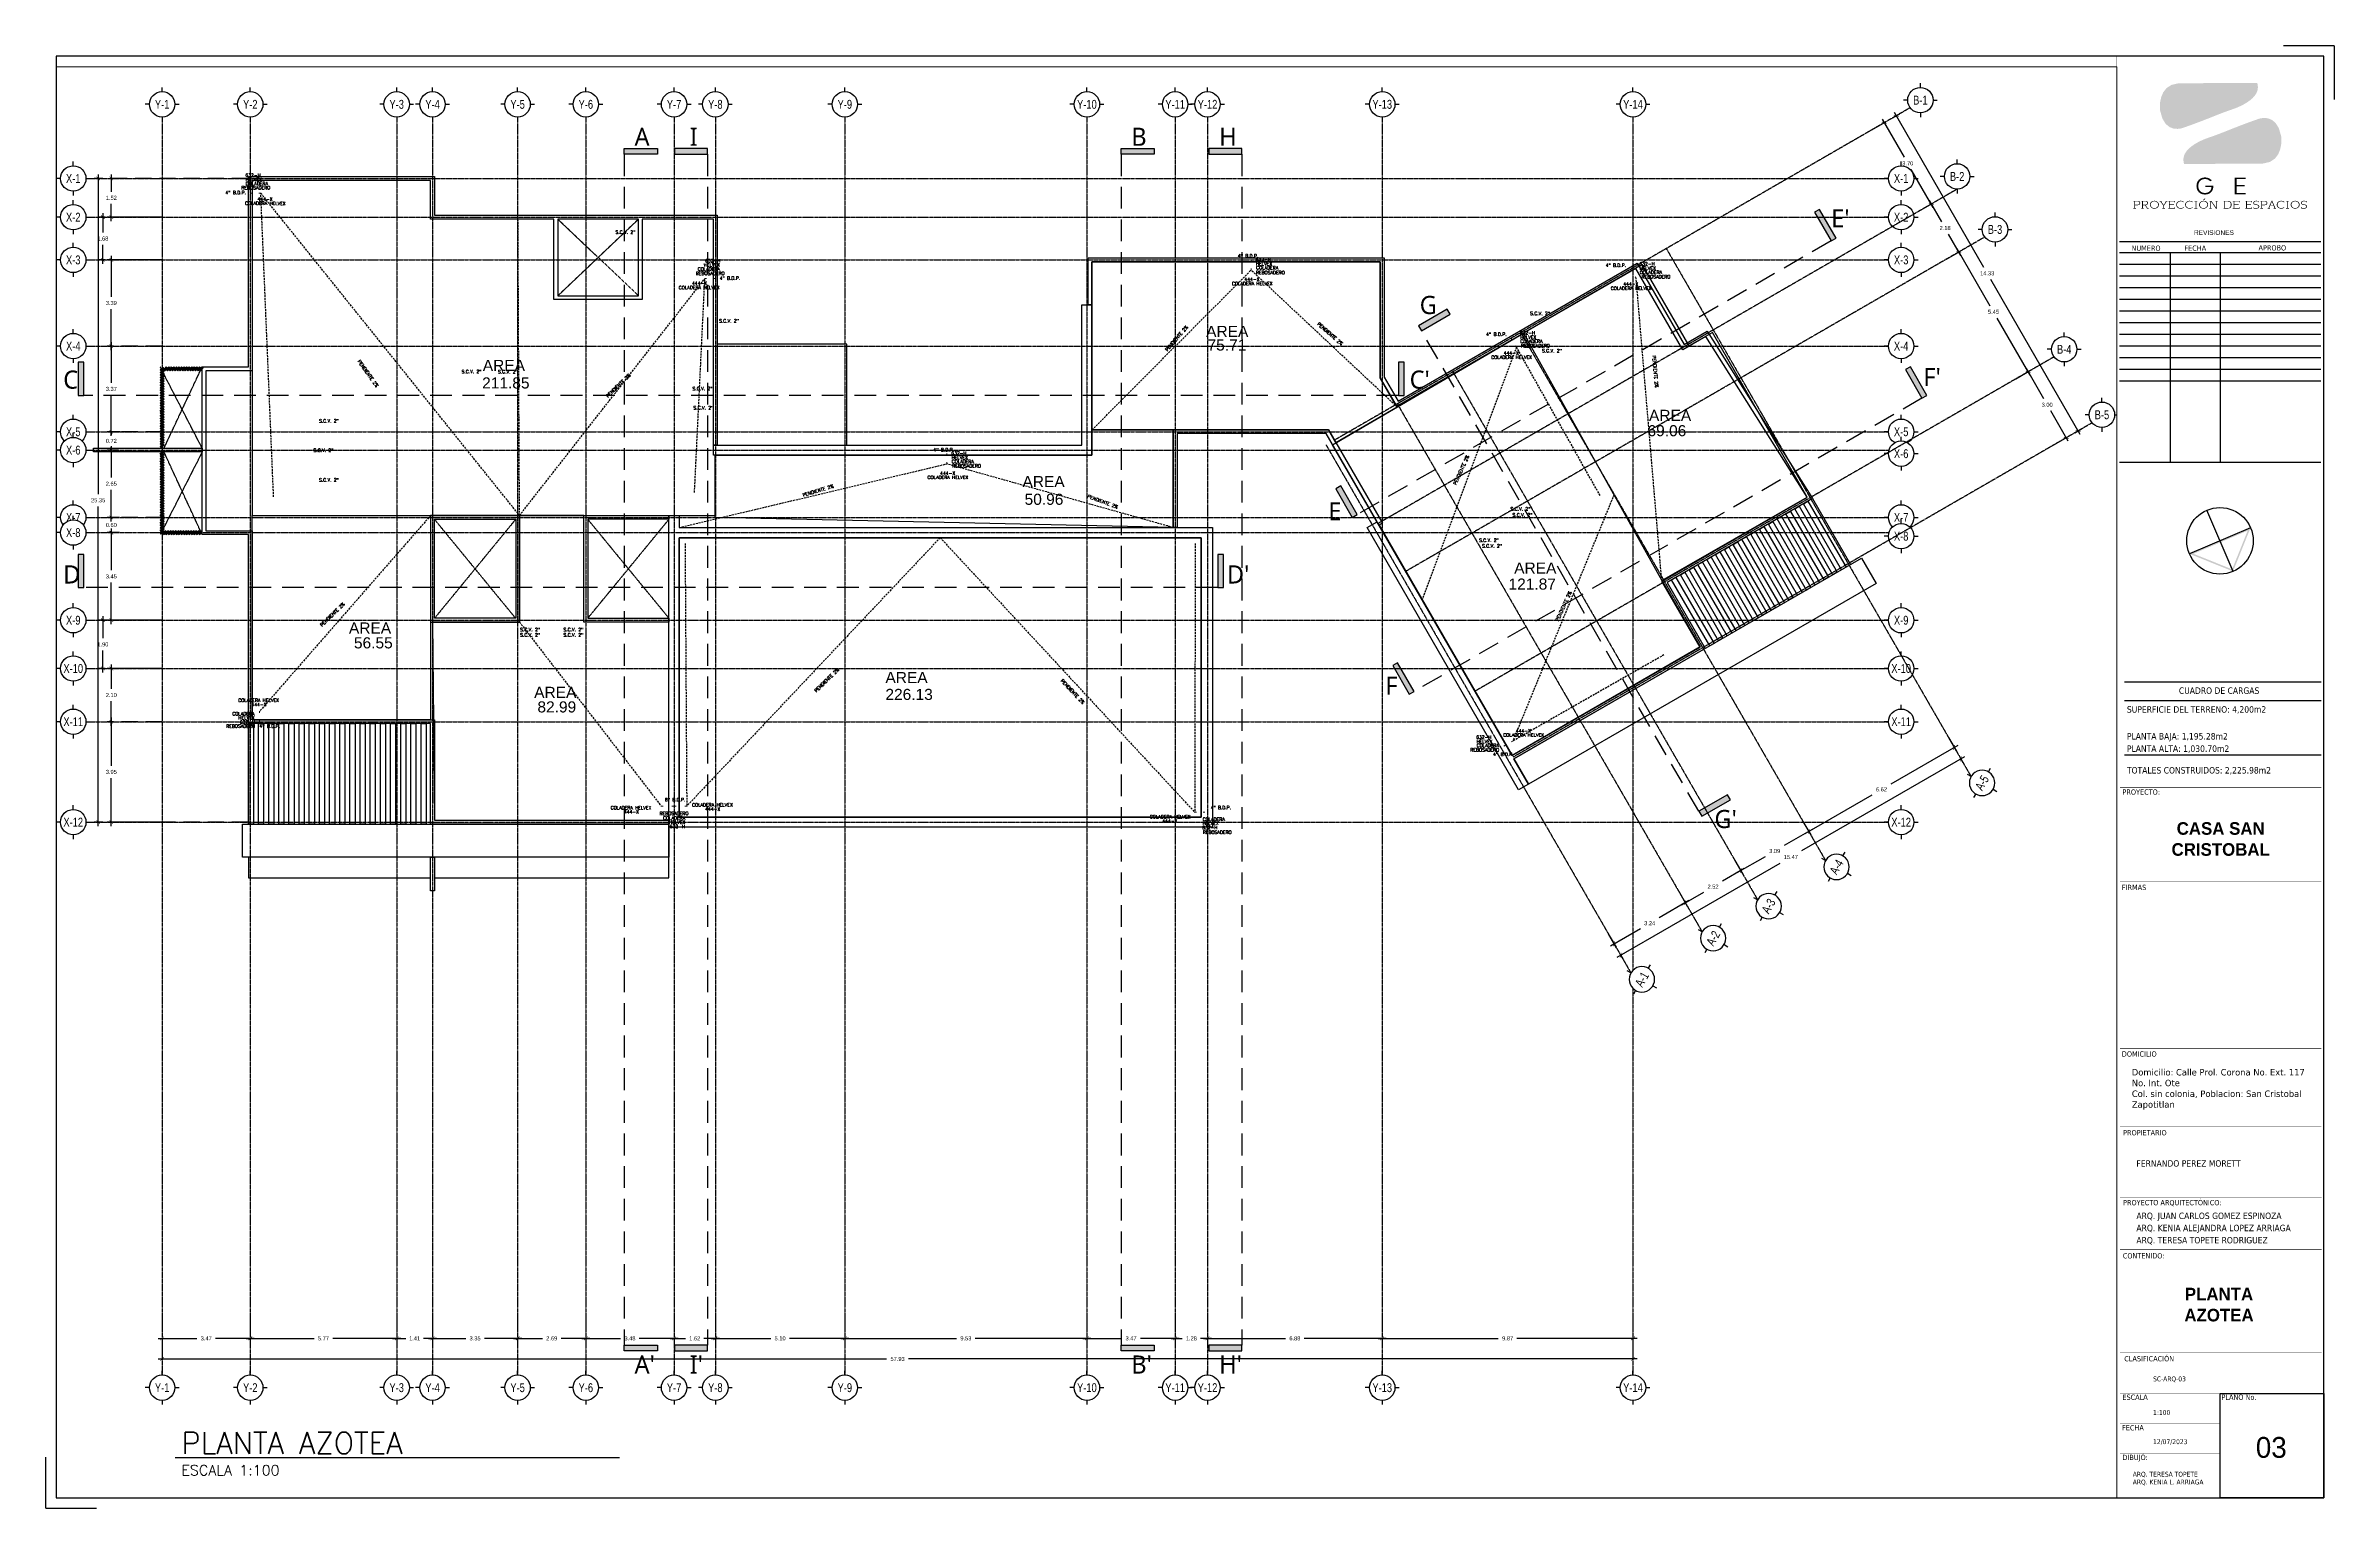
# Paper-space layout 'SC-ARQ-03' of a CAD drawing. Header units: metres. Extents: x 7 to 908, y 13 to 589.
# The model-space entities are those that its viewports show. They can reach past a viewport. Long polylines and large blocks are cut down to what shows.
import ezdxf
from ezdxf.enums import TextEntityAlignment as Align

# ---------------------------------------------------------------- set-up
doc = ezdxf.new("R2010")
doc.units = ezdxf.units.M
doc.header["$LTSCALE"] = 10
doc.header["$PDMODE"] = 35
for name, pattern in [('CENTER2', [28.575, 19.05, -3.175, 3.175, -3.175]), ('DASHED2', [0.375, 0.25, -0.125]), ('HIDDEN', [9.525, 6.35, -3.175]), ('HIDDENX2', [0.75, 0.5, -0.25]), ('solapa 60x90$0$-Solapa C 60x90 Dos Bocas$0$DOT', [0.25, 0, -0.25]), ('solapa 60x90$0$DOT', [0.25, 0, -0.25])]:
    doc.linetypes.add(name, pattern=pattern)
for name, color, linetype in [('A-ANNO-DIMS-0100', 2, 'Continuous'), ('A-ANNO-LAYT+', 3, 'Continuous'), ('A-ANNO-TEXT', 3, 'Continuous'), ('A-CNTR+', 1, 'HIDDEN'), ('A-ELEV4', 3, 'Continuous'), ('A-PROJ+', 1, 'HIDDEN'), ('A-ROOF', 6, 'Continuous'), ('A-ROOF-PATT+', 8, 'Continuous'), ('A-SECT+', 3, 'Continuous'), ('A-SIGN', 3, 'Continuous'), ('A-WALL', 6, 'Continuous'), ('A-WALL-PATT', 8, 'Continuous'), ('Capa 1', 7, 'Continuous'), ('G+E_Cotas ejes', 20, 'Continuous'), ('G+E_Ejes', 20, 'Continuous'), ('G+E_Madera', 35, 'Continuous'), ('solapa 60x90$0$-Solapa C 60x90 Dos Bocas$0$T2', 4, 'Continuous'), ('solapa 60x90$0$Marco', 250, 'Continuous'), ('solapa 60x90$0$SOLAPA 60 X 90$0$SOLAPA 60x90', 95, 'Continuous')]:
    doc.layers.add(name, color=color, linetype=linetype)
for name, color, linetype, lineweight in [('RE.CONEXIONES 3D PLUVIALES', 7, 'Continuous', 0), ('RE.PLUVIAL', 3, 'Continuous', 0), ('RE.TEXTO PLU', 7, 'Continuous', 0), ('RE.TEXTOS SANITARIOS', 7, 'Continuous', 0)]:
    doc.layers.add(name, color=color, linetype=linetype, lineweight=lineweight)
doc.layers.add('solapa 60x90$0$-Solapa C 60x90 Dos Bocas$0$Guias', color=4, linetype='solapa 60x90$0$-Solapa C 60x90 Dos Bocas$0$DOT', plot=False)
doc.layers.add('solapa 60x90$0$Guias', color=4, linetype='solapa 60x90$0$DOT', plot=False)
doc.styles.add('ACABADOS', font='arial.ttf')
doc.styles.add('AVM- OFICINAS Y BODEGA - EJES PB$0$Anot_Arial', font='arial.ttf')
doc.styles.add('R', font='romans.shx')
doc.styles.add('solapa 60x90$0$-Solapa C 60x90 Dos Bocas$0$TIT', font='tahoma.ttf', dxfattribs={"width": 1.1, "height": 0.7})
doc.styles.add('solapa 60x90$0$SOLAPA 60 X 90$0$SOLAPA 60x45$0$MGT-SAFI_SOLAPA_DOBLECARTA$0$90X60$0$Standard', font='arial.ttf', dxfattribs={"height": 0.8})
doc.styles.get("Standard").update_dxf_attribs({"font": 'arial.ttf'})
doc.styles.add('TB3', font='')
doc.styles.add('{18b73a54-fa43-428c-adcb-c1c7bbdf2c84}', font='Simplex.shx')
doc.styles.get('TB3').set_extended_font_data('Oswald Regular')
doc.dimstyles.new('100', dxfattribs={"dimtxt": 0.16, "dimasz": 0.14, "dimexe": 0.16, "dimexo": 0.01, "dimgap": 0.16, "dimtad": 0, "dimtih": 1, "dimtoh": 1, "dimzin": 1, "dimdsep": 46, "dimtxsty": 'ACABADOS', "dimblk": 'ARCHTICK', "dimcen": 0.16, "dimdle": 0.16, "dimclrd": 1, "dimclre": 8, "dimclrt": 2, "dimadec": 1, "dimazin": 0, "dimtp": 1.2, "dimtm": 0.6, "dimtfac": 1, "dimtix": 1, "dimtmove": 2, "dimatfit": 3, "dimldrblk": 'ARCHTICK', "dimfxl": 1, "dimtolj": 1, "dimtzin": 1, "dimarcsym": 0})

# ---------------------------------------------------------------- blocks, each defined once
blk = doc.blocks.new('solapa 60x90')
at = {"layer": 'Capa 1', "true_color": 0xcecb41}
h = blk.add_hatch(color=53, dxfattribs=at)
h.dxf.hatch_style = 2
edge = h.paths.add_edge_path()
edge.add_spline(control_points=[(0.85131, 0.57718), (0.85131, 0.57718), (0.85245, 0.57469), (0.85046, 0.57211), (0.85046, 0.57211), (0.84831, 0.5687), (0.84076, 0.56626), (0.8364, 0.56485), (0.82974, 0.56185), (0.82174, 0.55911), (0.82174, 0.55911), (0.81385, 0.55554), (0.81199, 0.56609), (0.81199, 0.56609), (0.81075, 0.57639), (0.81945, 0.57699), (0.81945, 0.57699), (0.85131, 0.57718), (0.85131, 0.57718)], knot_values=[0, 0, 0, 0, 1, 1, 1, 2, 2, 2, 3, 3, 3, 4, 4, 4, 5, 5, 5, 6, 6, 6, 6], degree=3, periodic=0)
at = {"layer": 'Capa 1', "true_color": 0x4b4b4d}
h = blk.add_hatch(color=251, dxfattribs=at)
h.dxf.hatch_style = 2
edge = h.paths.add_edge_path()
edge.add_spline(control_points=[(0.82179, 0.54431), (0.82179, 0.54431), (0.82066, 0.5468), (0.82264, 0.54939), (0.82264, 0.54939), (0.8248, 0.55279), (0.83235, 0.55523), (0.83671, 0.55664), (0.84337, 0.55964), (0.85137, 0.56239), (0.85137, 0.56239), (0.85926, 0.56596), (0.86111, 0.5554), (0.86111, 0.5554), (0.86236, 0.54511), (0.85366, 0.5445), (0.85366, 0.5445), (0.82179, 0.54431), (0.82179, 0.54431)], knot_values=[0, 0, 0, 0, 1, 1, 1, 2, 2, 2, 3, 3, 3, 4, 4, 4, 5, 5, 5, 6, 6, 6, 6], degree=3, periodic=0)
h = blk.add_hatch(color=251, dxfattribs=at)
h.dxf.hatch_style = 2
edge = h.paths.add_edge_path()
edge.add_spline(control_points=[(0.83283, 0.53501), (0.83283, 0.53501), (0.8304, 0.53501), (0.8304, 0.53501), (0.8304, 0.53501), (0.8304, 0.53557), (0.8304, 0.53557), (0.8304, 0.53557), (0.83356, 0.53557), (0.83356, 0.53557), (0.83362, 0.53437), (0.83332, 0.53346), (0.83264, 0.53285), (0.83197, 0.53225), (0.83116, 0.53194), (0.83021, 0.53194), (0.82926, 0.53194), (0.82845, 0.53225), (0.82777, 0.53285), (0.8271, 0.53346), (0.82676, 0.53431), (0.82676, 0.53541), (0.82676, 0.53651), (0.8271, 0.53736), (0.82777, 0.53797), (0.82845, 0.53858), (0.82926, 0.53888), (0.83021, 0.53888), (0.83116, 0.53888), (0.83197, 0.53858), (0.83265, 0.53797), (0.83276, 0.53787), (0.83287, 0.53776), (0.83297, 0.53764), (0.83297, 0.53764), (0.83229, 0.53731), (0.83229, 0.53731), (0.83224, 0.53738), (0.83217, 0.53745), (0.8321, 0.53752), (0.83158, 0.53799), (0.83095, 0.53823), (0.83021, 0.53823), (0.82947, 0.53823), (0.82884, 0.53799), (0.82831, 0.53751), (0.82779, 0.53703), (0.82753, 0.53633), (0.82753, 0.53541), (0.82753, 0.53449), (0.82779, 0.53379), (0.82831, 0.53331), (0.82884, 0.53283), (0.82947, 0.53259), (0.83021, 0.53259), (0.83095, 0.53259), (0.83157, 0.53281), (0.83207, 0.53324), (0.83256, 0.53368), (0.83282, 0.53427), (0.83283, 0.53501)], knot_values=[0, 0, 0, 0, 1, 1, 1, 2, 2, 2, 3, 3, 3, 4, 4, 4, 5, 5, 5, 6, 6, 6, 7, 7, 7, 8, 8, 8, 9, 9, 9, 10, 10, 10, 11, 11, 11, 12, 12, 12, 13, 13, 13, 14, 14, 14, 15, 15, 15, 16, 16, 16, 17, 17, 17, 18, 18, 18, 19, 19, 19, 20, 20, 20, 20], degree=3, periodic=0)
h = blk.add_hatch(color=251, dxfattribs=at)
h.dxf.hatch_style = 2
h.paths.add_polyline_path([(0.84664, 0.5388), (0.84664, 0.53823), (0.843, 0.53823), (0.843, 0.53581), (0.84627, 0.53581), (0.84627, 0.53525), (0.843, 0.53525), (0.843, 0.53259), (0.84664, 0.53259), (0.84664, 0.53202), (0.84224, 0.53202), (0.84224, 0.5388)])
h = blk.add_hatch(color=251, dxfattribs=at)
h.dxf.hatch_style = 2
edge = h.paths.add_edge_path()
edge.add_spline(control_points=[(0.80189, 0.52647), (0.80189, 0.52647), (0.80225, 0.52647), (0.80225, 0.52647), (0.80225, 0.52647), (0.80225, 0.52625), (0.80225, 0.52625), (0.80225, 0.52625), (0.80123, 0.52625), (0.80123, 0.52625), (0.80123, 0.52625), (0.80123, 0.52647), (0.80123, 0.52647), (0.80123, 0.52647), (0.80159, 0.52647), (0.80159, 0.52647), (0.80159, 0.52647), (0.80159, 0.52918), (0.80159, 0.52918), (0.80159, 0.52918), (0.80123, 0.52918), (0.80123, 0.52918), (0.80123, 0.52918), (0.80123, 0.52939), (0.80123, 0.52939), (0.80123, 0.52939), (0.80273, 0.52939), (0.80273, 0.52939), (0.80317, 0.52939), (0.80349, 0.52932), (0.80369, 0.52917), (0.80389, 0.52902), (0.80398, 0.5288), (0.80398, 0.5285), (0.80398, 0.52822), (0.80388, 0.528), (0.80368, 0.52785), (0.80347, 0.5277), (0.80317, 0.52762), (0.80278, 0.52762), (0.80278, 0.52762), (0.80189, 0.52762), (0.80189, 0.52762), (0.80189, 0.52762), (0.80189, 0.52647), (0.80189, 0.52647)], knot_values=[0, 0, 0, 0, 1, 1, 1, 2, 2, 2, 3, 3, 3, 4, 4, 4, 5, 5, 5, 6, 6, 6, 7, 7, 7, 8, 8, 8, 9, 9, 9, 10, 10, 10, 11, 11, 11, 12, 12, 12, 13, 13, 13, 14, 14, 14, 15, 15, 15, 15], degree=3, periodic=0)
edge = h.paths.add_edge_path()
edge.add_spline(control_points=[(0.80189, 0.52783), (0.80189, 0.52783), (0.80278, 0.52783), (0.80278, 0.52783), (0.80305, 0.52783), (0.80327, 0.52789), (0.80344, 0.52801), (0.8036, 0.52812), (0.80368, 0.52829), (0.80368, 0.5285), (0.80368, 0.52895), (0.80336, 0.52918), (0.80273, 0.52918), (0.80273, 0.52918), (0.80189, 0.52918), (0.80189, 0.52918), (0.80189, 0.52918), (0.80189, 0.52783), (0.80189, 0.52783)], knot_values=[0, 0, 0, 0, 1, 1, 1, 2, 2, 2, 3, 3, 3, 4, 4, 4, 5, 5, 5, 6, 6, 6, 6], degree=3, periodic=0)
h = blk.add_hatch(color=251, dxfattribs=at)
h.dxf.hatch_style = 2
edge = h.paths.add_edge_path()
edge.add_spline(control_points=[(0.80504, 0.52647), (0.80504, 0.52647), (0.8054, 0.52647), (0.8054, 0.52647), (0.8054, 0.52647), (0.8054, 0.52625), (0.8054, 0.52625), (0.8054, 0.52625), (0.80438, 0.52625), (0.80438, 0.52625), (0.80438, 0.52625), (0.80438, 0.52647), (0.80438, 0.52647), (0.80438, 0.52647), (0.80474, 0.52647), (0.80474, 0.52647), (0.80474, 0.52647), (0.80474, 0.52918), (0.80474, 0.52918), (0.80474, 0.52918), (0.80438, 0.52918), (0.80438, 0.52918), (0.80438, 0.52918), (0.80438, 0.52939), (0.80438, 0.52939), (0.80438, 0.52939), (0.80588, 0.52939), (0.80588, 0.52939), (0.80632, 0.52939), (0.80664, 0.52932), (0.80684, 0.52917), (0.80704, 0.52902), (0.80714, 0.5288), (0.80714, 0.5285), (0.80714, 0.52824), (0.80705, 0.52804), (0.80689, 0.5279), (0.80673, 0.52776), (0.80651, 0.52767), (0.80623, 0.52764), (0.80623, 0.52764), (0.80697, 0.52647), (0.80697, 0.52647), (0.80697, 0.52647), (0.8074, 0.52647), (0.8074, 0.52647), (0.8074, 0.52647), (0.8074, 0.52625), (0.8074, 0.52625), (0.8074, 0.52625), (0.80674, 0.52625), (0.80674, 0.52625), (0.80674, 0.52625), (0.80593, 0.52762), (0.80593, 0.52762), (0.80593, 0.52762), (0.80504, 0.52762), (0.80504, 0.52762), (0.80504, 0.52762), (0.80504, 0.52647), (0.80504, 0.52647)], knot_values=[0, 0, 0, 0, 1, 1, 1, 2, 2, 2, 3, 3, 3, 4, 4, 4, 5, 5, 5, 6, 6, 6, 7, 7, 7, 8, 8, 8, 9, 9, 9, 10, 10, 10, 11, 11, 11, 12, 12, 12, 13, 13, 13, 14, 14, 14, 15, 15, 15, 16, 16, 16, 17, 17, 17, 18, 18, 18, 19, 19, 19, 20, 20, 20, 20], degree=3, periodic=0)
edge = h.paths.add_edge_path()
edge.add_spline(control_points=[(0.80504, 0.52783), (0.80504, 0.52783), (0.80593, 0.52783), (0.80593, 0.52783), (0.80621, 0.52783), (0.80643, 0.52789), (0.80659, 0.52801), (0.80675, 0.52812), (0.80683, 0.52829), (0.80683, 0.5285), (0.80683, 0.52895), (0.80652, 0.52918), (0.80588, 0.52918), (0.80588, 0.52918), (0.80504, 0.52918), (0.80504, 0.52918), (0.80504, 0.52918), (0.80504, 0.52783), (0.80504, 0.52783)], knot_values=[0, 0, 0, 0, 1, 1, 1, 2, 2, 2, 3, 3, 3, 4, 4, 4, 5, 5, 5, 6, 6, 6, 6], degree=3, periodic=0)
h = blk.add_hatch(color=251, dxfattribs=at)
h.dxf.hatch_style = 2
edge = h.paths.add_edge_path()
edge.add_spline(control_points=[(0.80842, 0.52669), (0.80807, 0.527), (0.80789, 0.52738), (0.80789, 0.52783), (0.80789, 0.52828), (0.80807, 0.52865), (0.80842, 0.52896), (0.80877, 0.52926), (0.8092, 0.52942), (0.80971, 0.52942), (0.81023, 0.52942), (0.81066, 0.52926), (0.81101, 0.52896), (0.81136, 0.52865), (0.81153, 0.52828), (0.81153, 0.52783), (0.81153, 0.52738), (0.81136, 0.527), (0.81101, 0.52669), (0.81066, 0.52638), (0.81023, 0.52623), (0.80971, 0.52623), (0.8092, 0.52623), (0.80877, 0.52638), (0.80842, 0.52669)], knot_values=[0, 0, 0, 0, 1, 1, 1, 2, 2, 2, 3, 3, 3, 4, 4, 4, 5, 5, 5, 6, 6, 6, 7, 7, 7, 8, 8, 8, 8], degree=3, periodic=0)
edge = h.paths.add_edge_path()
edge.add_spline(control_points=[(0.80863, 0.5288), (0.80834, 0.52854), (0.80819, 0.52821), (0.80819, 0.52783), (0.80819, 0.52744), (0.80834, 0.52712), (0.80863, 0.52685), (0.80892, 0.52658), (0.80928, 0.52645), (0.80971, 0.52645), (0.81014, 0.52645), (0.8105, 0.52658), (0.81079, 0.52685), (0.81109, 0.52712), (0.81123, 0.52744), (0.81123, 0.52783), (0.81123, 0.52821), (0.81109, 0.52854), (0.81079, 0.5288), (0.8105, 0.52907), (0.81014, 0.5292), (0.80971, 0.5292), (0.80928, 0.5292), (0.80892, 0.52907), (0.80863, 0.5288)], knot_values=[0, 0, 0, 0, 1, 1, 1, 2, 2, 2, 3, 3, 3, 4, 4, 4, 5, 5, 5, 6, 6, 6, 7, 7, 7, 8, 8, 8, 8], degree=3, periodic=0)
h = blk.add_hatch(color=251, dxfattribs=at)
h.dxf.hatch_style = 2
h.paths.add_polyline_path([(0.81178, 0.52939), (0.81275, 0.52939), (0.81275, 0.52918), (0.81245, 0.52918), (0.81347, 0.52771), (0.81442, 0.52918), (0.81411, 0.52918), (0.81411, 0.52939), (0.81506, 0.52939), (0.81506, 0.52918), (0.81474, 0.52918), (0.81361, 0.52747), (0.81361, 0.52647), (0.81397, 0.52647), (0.81397, 0.52625), (0.81295, 0.52625), (0.81295, 0.52647), (0.81331, 0.52647), (0.81331, 0.52747), (0.81209, 0.52918), (0.81178, 0.52918)])
h = blk.add_hatch(color=251, dxfattribs=at)
h.dxf.hatch_style = 2
h.paths.add_polyline_path([(0.81567, 0.52918), (0.81531, 0.52918), (0.81531, 0.52939), (0.81805, 0.52939), (0.81805, 0.52884), (0.8178, 0.52884), (0.8178, 0.52918), (0.81597, 0.52918), (0.81597, 0.52799), (0.81766, 0.52799), (0.81766, 0.52778), (0.81597, 0.52778), (0.81597, 0.52647), (0.8178, 0.52647), (0.8178, 0.52681), (0.81805, 0.52681), (0.81805, 0.52625), (0.81531, 0.52625), (0.81531, 0.52647), (0.81567, 0.52647)])
h = blk.add_hatch(color=251, dxfattribs=at)
h.dxf.hatch_style = 2
edge = h.paths.add_edge_path()
edge.add_spline(control_points=[(0.82168, 0.52672), (0.82132, 0.52639), (0.82088, 0.52623), (0.82036, 0.52623), (0.81985, 0.52623), (0.81942, 0.52638), (0.81907, 0.52669), (0.81872, 0.527), (0.81854, 0.52738), (0.81854, 0.52783), (0.81854, 0.52828), (0.81872, 0.52865), (0.81907, 0.52896), (0.81942, 0.52926), (0.81985, 0.52942), (0.82036, 0.52942), (0.82088, 0.52942), (0.82132, 0.52926), (0.82167, 0.52895), (0.82167, 0.52895), (0.8215, 0.5288), (0.8215, 0.5288), (0.82116, 0.52907), (0.82078, 0.5292), (0.82036, 0.5292), (0.81993, 0.5292), (0.81957, 0.52907), (0.81928, 0.5288), (0.81899, 0.52854), (0.81884, 0.52821), (0.81884, 0.52783), (0.81884, 0.52744), (0.81899, 0.52712), (0.81928, 0.52685), (0.81957, 0.52658), (0.81993, 0.52645), (0.82036, 0.52645), (0.82078, 0.52645), (0.82116, 0.52658), (0.82151, 0.52686), (0.82151, 0.52686), (0.82168, 0.52672), (0.82168, 0.52672)], knot_values=[0, 0, 0, 0, 1, 1, 1, 2, 2, 2, 3, 3, 3, 4, 4, 4, 5, 5, 5, 6, 6, 6, 7, 7, 7, 8, 8, 8, 9, 9, 9, 10, 10, 10, 11, 11, 11, 12, 12, 12, 13, 13, 13, 14, 14, 14, 14], degree=3, periodic=0)
h = blk.add_hatch(color=251, dxfattribs=at)
h.dxf.hatch_style = 2
edge = h.paths.add_edge_path()
edge.add_spline(control_points=[(0.8253, 0.52672), (0.82495, 0.52639), (0.82451, 0.52623), (0.82399, 0.52623), (0.82348, 0.52623), (0.82305, 0.52638), (0.8227, 0.52669), (0.82235, 0.527), (0.82217, 0.52738), (0.82217, 0.52783), (0.82217, 0.52828), (0.82235, 0.52865), (0.8227, 0.52896), (0.82305, 0.52926), (0.82348, 0.52942), (0.82399, 0.52942), (0.82451, 0.52942), (0.82495, 0.52926), (0.82529, 0.52895), (0.82529, 0.52895), (0.82513, 0.5288), (0.82513, 0.5288), (0.82479, 0.52907), (0.82441, 0.5292), (0.82399, 0.5292), (0.82356, 0.5292), (0.8232, 0.52907), (0.82291, 0.5288), (0.82262, 0.52854), (0.82247, 0.52821), (0.82247, 0.52783), (0.82247, 0.52744), (0.82262, 0.52712), (0.82291, 0.52685), (0.8232, 0.52658), (0.82356, 0.52645), (0.82399, 0.52645), (0.82441, 0.52645), (0.82479, 0.52658), (0.82514, 0.52686), (0.82514, 0.52686), (0.8253, 0.52672), (0.8253, 0.52672)], knot_values=[0, 0, 0, 0, 1, 1, 1, 2, 2, 2, 3, 3, 3, 4, 4, 4, 5, 5, 5, 6, 6, 6, 7, 7, 7, 8, 8, 8, 9, 9, 9, 10, 10, 10, 11, 11, 11, 12, 12, 12, 13, 13, 13, 14, 14, 14, 14], degree=3, periodic=0)
h = blk.add_hatch(color=251, dxfattribs=at)
h.dxf.hatch_style = 2
h.paths.add_polyline_path([(0.82717, 0.52625), (0.82595, 0.52625), (0.82595, 0.52647), (0.82641, 0.52647), (0.82641, 0.52918), (0.82595, 0.52918), (0.82595, 0.52939), (0.82717, 0.52939), (0.82717, 0.52918), (0.82671, 0.52918), (0.82671, 0.52647), (0.82717, 0.52647)])
h = blk.add_hatch(color=251, dxfattribs=at)
h.dxf.hatch_style = 2
edge = h.paths.add_edge_path()
edge.add_spline(control_points=[(0.82834, 0.52669), (0.82799, 0.527), (0.82782, 0.52738), (0.82782, 0.52783), (0.82782, 0.52828), (0.82799, 0.52865), (0.82834, 0.52896), (0.82869, 0.52926), (0.82912, 0.52942), (0.82964, 0.52942), (0.83015, 0.52942), (0.83058, 0.52926), (0.83093, 0.52896), (0.83128, 0.52865), (0.83146, 0.52828), (0.83146, 0.52783), (0.83146, 0.52738), (0.83128, 0.527), (0.83093, 0.52669), (0.83058, 0.52638), (0.83015, 0.52623), (0.82964, 0.52623), (0.82912, 0.52623), (0.82869, 0.52638), (0.82834, 0.52669)], knot_values=[0, 0, 0, 0, 1, 1, 1, 2, 2, 2, 3, 3, 3, 4, 4, 4, 5, 5, 5, 6, 6, 6, 7, 7, 7, 8, 8, 8, 8], degree=3, periodic=0)
edge = h.paths.add_edge_path()
edge.add_spline(control_points=[(0.82855, 0.5288), (0.82826, 0.52854), (0.82811, 0.52821), (0.82811, 0.52783), (0.82811, 0.52744), (0.82826, 0.52712), (0.82855, 0.52685), (0.82885, 0.52658), (0.82921, 0.52645), (0.82964, 0.52645), (0.83006, 0.52645), (0.83042, 0.52658), (0.83072, 0.52685), (0.83101, 0.52712), (0.83116, 0.52744), (0.83116, 0.52783), (0.83116, 0.52821), (0.83101, 0.52854), (0.83072, 0.5288), (0.83042, 0.52907), (0.83006, 0.5292), (0.82964, 0.5292), (0.82921, 0.5292), (0.82885, 0.52907), (0.82855, 0.5288)], knot_values=[0, 0, 0, 0, 1, 1, 1, 2, 2, 2, 3, 3, 3, 4, 4, 4, 5, 5, 5, 6, 6, 6, 7, 7, 7, 8, 8, 8, 8], degree=3, periodic=0)
h.paths.add_polyline_path([(0.82985, 0.53027), (0.83032, 0.53027), (0.83032, 0.5302), (0.82974, 0.52968), (0.82953, 0.52968), (0.82953, 0.52974)])
h = blk.add_hatch(color=251, dxfattribs=at)
h.dxf.hatch_style = 2
h.paths.add_polyline_path([(0.83543, 0.52939), (0.83543, 0.52918), (0.83507, 0.52918), (0.83507, 0.52625), (0.83463, 0.52625), (0.83261, 0.5292), (0.83261, 0.52647), (0.83297, 0.52647), (0.83297, 0.52625), (0.83195, 0.52625), (0.83195, 0.52647), (0.83232, 0.52647), (0.83232, 0.52918), (0.83195, 0.52918), (0.83195, 0.52939), (0.83283, 0.52939), (0.83478, 0.52654), (0.83478, 0.52918), (0.83441, 0.52918), (0.83441, 0.52939)])
h = blk.add_hatch(color=251, dxfattribs=at)
h.dxf.hatch_style = 2
edge = h.paths.add_edge_path()
edge.add_spline(control_points=[(0.83772, 0.52939), (0.83772, 0.52939), (0.83916, 0.52939), (0.83916, 0.52939), (0.8398, 0.52939), (0.84026, 0.52926), (0.84055, 0.529), (0.84083, 0.52874), (0.84098, 0.52836), (0.84098, 0.52785), (0.84098, 0.52733), (0.84083, 0.52694), (0.84055, 0.52666), (0.84026, 0.52639), (0.8398, 0.52625), (0.83916, 0.52625), (0.83916, 0.52625), (0.83772, 0.52625), (0.83772, 0.52625), (0.83772, 0.52625), (0.83772, 0.52647), (0.83772, 0.52647), (0.83772, 0.52647), (0.83808, 0.52647), (0.83808, 0.52647), (0.83808, 0.52647), (0.83808, 0.52918), (0.83808, 0.52918), (0.83808, 0.52918), (0.83772, 0.52918), (0.83772, 0.52918), (0.83772, 0.52918), (0.83772, 0.52939), (0.83772, 0.52939)], knot_values=[0, 0, 0, 0, 1, 1, 1, 2, 2, 2, 3, 3, 3, 4, 4, 4, 5, 5, 5, 6, 6, 6, 7, 7, 7, 8, 8, 8, 9, 9, 9, 10, 10, 10, 11, 11, 11, 11], degree=3, periodic=0)
edge = h.paths.add_edge_path()
edge.add_spline(control_points=[(0.83838, 0.52918), (0.83838, 0.52918), (0.83838, 0.52647), (0.83838, 0.52647), (0.83838, 0.52647), (0.83916, 0.52647), (0.83916, 0.52647), (0.8397, 0.52647), (0.84008, 0.52659), (0.84031, 0.52682), (0.84054, 0.52705), (0.84065, 0.5274), (0.84065, 0.52785), (0.84065, 0.52829), (0.84054, 0.52863), (0.84031, 0.52885), (0.84008, 0.52907), (0.83969, 0.52918), (0.83916, 0.52918), (0.83916, 0.52918), (0.83838, 0.52918), (0.83838, 0.52918)], knot_values=[0, 0, 0, 0, 1, 1, 1, 2, 2, 2, 3, 3, 3, 4, 4, 4, 5, 5, 5, 6, 6, 6, 7, 7, 7, 7], degree=3, periodic=0)
h = blk.add_hatch(color=251, dxfattribs=at)
h.dxf.hatch_style = 2
h.paths.add_polyline_path([(0.84183, 0.52918), (0.84147, 0.52918), (0.84147, 0.52939), (0.84421, 0.52939), (0.84421, 0.52884), (0.84396, 0.52884), (0.84396, 0.52918), (0.84214, 0.52918), (0.84214, 0.52799), (0.84383, 0.52799), (0.84383, 0.52778), (0.84214, 0.52778), (0.84214, 0.52647), (0.84396, 0.52647), (0.84396, 0.52681), (0.84421, 0.52681), (0.84421, 0.52625), (0.84147, 0.52625), (0.84147, 0.52647), (0.84183, 0.52647)])
h = blk.add_hatch(color=251, dxfattribs=at)
h.dxf.hatch_style = 2
h.paths.add_polyline_path([(0.84685, 0.52918), (0.8465, 0.52918), (0.8465, 0.52939), (0.84923, 0.52939), (0.84923, 0.52884), (0.84898, 0.52884), (0.84898, 0.52918), (0.84716, 0.52918), (0.84716, 0.52799), (0.84885, 0.52799), (0.84885, 0.52778), (0.84716, 0.52778), (0.84716, 0.52647), (0.84898, 0.52647), (0.84898, 0.52681), (0.84923, 0.52681), (0.84923, 0.52625), (0.8465, 0.52625), (0.8465, 0.52647), (0.84685, 0.52647)])
h = blk.add_hatch(color=251, dxfattribs=at)
h.dxf.hatch_style = 2
edge = h.paths.add_edge_path()
edge.add_spline(control_points=[(0.85201, 0.52875), (0.85201, 0.52875), (0.85177, 0.52875), (0.85177, 0.52875), (0.85177, 0.52875), (0.85177, 0.52911), (0.85177, 0.52911), (0.85147, 0.52917), (0.85118, 0.5292), (0.8509, 0.5292), (0.85067, 0.5292), (0.85048, 0.52915), (0.85032, 0.52905), (0.85015, 0.52895), (0.85007, 0.52879), (0.85007, 0.52858), (0.85007, 0.52849), (0.85009, 0.52841), (0.85013, 0.52834), (0.85016, 0.52828), (0.8502, 0.52822), (0.85025, 0.52818), (0.8503, 0.52814), (0.85037, 0.52811), (0.85047, 0.52808), (0.85057, 0.52805), (0.85065, 0.52803), (0.85073, 0.52801), (0.8508, 0.528), (0.8509, 0.52799), (0.85104, 0.52797), (0.85117, 0.52795), (0.85129, 0.52793), (0.8514, 0.5279), (0.8515, 0.52788), (0.8516, 0.52785), (0.85171, 0.5278), (0.85181, 0.52776), (0.8519, 0.5277), (0.85197, 0.52764), (0.85203, 0.52758), (0.85209, 0.5275), (0.85213, 0.52741), (0.85217, 0.52731), (0.85219, 0.5272), (0.85219, 0.52707), (0.85219, 0.52651), (0.85173, 0.52623), (0.85083, 0.52623), (0.85043, 0.52623), (0.85006, 0.52627), (0.84973, 0.52636), (0.84973, 0.52636), (0.84973, 0.52691), (0.84973, 0.52691), (0.84973, 0.52691), (0.84998, 0.52691), (0.84998, 0.52691), (0.84998, 0.52691), (0.84998, 0.52656), (0.84998, 0.52656), (0.8503, 0.52649), (0.85058, 0.52646), (0.85082, 0.52646), (0.85153, 0.52646), (0.85189, 0.52666), (0.85189, 0.52708), (0.85189, 0.52719), (0.85186, 0.52729), (0.85181, 0.52737), (0.85175, 0.52745), (0.85168, 0.52752), (0.85157, 0.52756), (0.85147, 0.52761), (0.85137, 0.52765), (0.85126, 0.52767), (0.85116, 0.5277), (0.85103, 0.52772), (0.85089, 0.52774), (0.85074, 0.52776), (0.8506, 0.52778), (0.85048, 0.52781), (0.85037, 0.52784), (0.85025, 0.52789), (0.85013, 0.52795), (0.85002, 0.528), (0.84993, 0.52809), (0.84986, 0.52819), (0.8498, 0.5283), (0.84977, 0.52842), (0.84977, 0.52857), (0.84977, 0.52885), (0.84988, 0.52905), (0.8501, 0.5292), (0.85032, 0.52934), (0.85059, 0.52942), (0.85091, 0.52942), (0.85137, 0.52942), (0.85174, 0.52938), (0.85201, 0.5293), (0.85201, 0.5293), (0.85201, 0.52875), (0.85201, 0.52875)], knot_values=[0, 0, 0, 0, 1, 1, 1, 2, 2, 2, 3, 3, 3, 4, 4, 4, 5, 5, 5, 6, 6, 6, 7, 7, 7, 8, 8, 8, 9, 9, 9, 10, 10, 10, 11, 11, 11, 12, 12, 12, 13, 13, 13, 14, 14, 14, 15, 15, 15, 16, 16, 16, 17, 17, 17, 18, 18, 18, 19, 19, 19, 20, 20, 20, 21, 21, 21, 22, 22, 22, 23, 23, 23, 24, 24, 24, 25, 25, 25, 26, 26, 26, 27, 27, 27, 28, 28, 28, 29, 29, 29, 30, 30, 30, 31, 31, 31, 32, 32, 32, 33, 33, 33, 34, 34, 34, 34], degree=3, periodic=0)
h = blk.add_hatch(color=251, dxfattribs=at)
h.dxf.hatch_style = 2
edge = h.paths.add_edge_path()
edge.add_spline(control_points=[(0.85335, 0.52647), (0.85335, 0.52647), (0.85371, 0.52647), (0.85371, 0.52647), (0.85371, 0.52647), (0.85371, 0.52625), (0.85371, 0.52625), (0.85371, 0.52625), (0.85269, 0.52625), (0.85269, 0.52625), (0.85269, 0.52625), (0.85269, 0.52647), (0.85269, 0.52647), (0.85269, 0.52647), (0.85304, 0.52647), (0.85304, 0.52647), (0.85304, 0.52647), (0.85304, 0.52918), (0.85304, 0.52918), (0.85304, 0.52918), (0.85269, 0.52918), (0.85269, 0.52918), (0.85269, 0.52918), (0.85269, 0.52939), (0.85269, 0.52939), (0.85269, 0.52939), (0.85419, 0.52939), (0.85419, 0.52939), (0.85463, 0.52939), (0.85495, 0.52932), (0.85514, 0.52917), (0.85534, 0.52902), (0.85544, 0.5288), (0.85544, 0.5285), (0.85544, 0.52822), (0.85534, 0.528), (0.85514, 0.52785), (0.85493, 0.5277), (0.85463, 0.52762), (0.85423, 0.52762), (0.85423, 0.52762), (0.85335, 0.52762), (0.85335, 0.52762), (0.85335, 0.52762), (0.85335, 0.52647), (0.85335, 0.52647)], knot_values=[0, 0, 0, 0, 1, 1, 1, 2, 2, 2, 3, 3, 3, 4, 4, 4, 5, 5, 5, 6, 6, 6, 7, 7, 7, 8, 8, 8, 9, 9, 9, 10, 10, 10, 11, 11, 11, 12, 12, 12, 13, 13, 13, 14, 14, 14, 15, 15, 15, 15], degree=3, periodic=0)
edge = h.paths.add_edge_path()
edge.add_spline(control_points=[(0.85335, 0.52783), (0.85335, 0.52783), (0.85423, 0.52783), (0.85423, 0.52783), (0.85451, 0.52783), (0.85473, 0.52789), (0.85489, 0.52801), (0.85506, 0.52812), (0.85514, 0.52829), (0.85514, 0.5285), (0.85514, 0.52895), (0.85482, 0.52918), (0.85419, 0.52918), (0.85419, 0.52918), (0.85335, 0.52918), (0.85335, 0.52918), (0.85335, 0.52918), (0.85335, 0.52783), (0.85335, 0.52783)], knot_values=[0, 0, 0, 0, 1, 1, 1, 2, 2, 2, 3, 3, 3, 4, 4, 4, 5, 5, 5, 6, 6, 6, 6], degree=3, periodic=0)
h = blk.add_hatch(color=251, dxfattribs=at)
h.dxf.hatch_style = 2
h.paths.add_polyline_path([(0.85902, 0.52625), (0.85807, 0.52625), (0.85807, 0.52647), (0.85836, 0.52647), (0.858, 0.52738), (0.8566, 0.52738), (0.85623, 0.52647), (0.85654, 0.52647), (0.85654, 0.52625), (0.85559, 0.52625), (0.85559, 0.52647), (0.85589, 0.52647), (0.85716, 0.52942), (0.85745, 0.52942), (0.85873, 0.52647), (0.85902, 0.52647)])
h.paths.add_polyline_path([(0.85791, 0.5276), (0.85731, 0.52909), (0.85669, 0.5276)])
h = blk.add_hatch(color=251, dxfattribs=at)
h.dxf.hatch_style = 2
edge = h.paths.add_edge_path()
edge.add_spline(control_points=[(0.8624, 0.52672), (0.86205, 0.52639), (0.86161, 0.52623), (0.86109, 0.52623), (0.86058, 0.52623), (0.86014, 0.52638), (0.85979, 0.52669), (0.85944, 0.527), (0.85927, 0.52738), (0.85927, 0.52783), (0.85927, 0.52828), (0.85944, 0.52865), (0.85979, 0.52896), (0.86014, 0.52926), (0.86058, 0.52942), (0.86109, 0.52942), (0.86161, 0.52942), (0.86204, 0.52926), (0.86239, 0.52895), (0.86239, 0.52895), (0.86222, 0.5288), (0.86222, 0.5288), (0.86189, 0.52907), (0.86151, 0.5292), (0.86109, 0.5292), (0.86066, 0.5292), (0.8603, 0.52907), (0.86001, 0.5288), (0.85971, 0.52854), (0.85957, 0.52821), (0.85957, 0.52783), (0.85957, 0.52744), (0.85971, 0.52712), (0.86001, 0.52685), (0.8603, 0.52658), (0.86066, 0.52645), (0.86109, 0.52645), (0.86151, 0.52645), (0.86189, 0.52658), (0.86223, 0.52686), (0.86223, 0.52686), (0.8624, 0.52672), (0.8624, 0.52672)], knot_values=[0, 0, 0, 0, 1, 1, 1, 2, 2, 2, 3, 3, 3, 4, 4, 4, 5, 5, 5, 6, 6, 6, 7, 7, 7, 8, 8, 8, 9, 9, 9, 10, 10, 10, 11, 11, 11, 12, 12, 12, 13, 13, 13, 14, 14, 14, 14], degree=3, periodic=0)
h = blk.add_hatch(color=251, dxfattribs=at)
h.dxf.hatch_style = 2
h.paths.add_polyline_path([(0.86427, 0.52625), (0.86305, 0.52625), (0.86305, 0.52647), (0.86351, 0.52647), (0.86351, 0.52918), (0.86305, 0.52918), (0.86305, 0.52939), (0.86427, 0.52939), (0.86427, 0.52918), (0.86381, 0.52918), (0.86381, 0.52647), (0.86427, 0.52647)])
h = blk.add_hatch(color=251, dxfattribs=at)
h.dxf.hatch_style = 2
edge = h.paths.add_edge_path()
edge.add_spline(control_points=[(0.86544, 0.52669), (0.86509, 0.527), (0.86491, 0.52738), (0.86491, 0.52783), (0.86491, 0.52828), (0.86509, 0.52865), (0.86544, 0.52896), (0.86579, 0.52926), (0.86622, 0.52942), (0.86673, 0.52942), (0.86725, 0.52942), (0.86768, 0.52926), (0.86803, 0.52896), (0.86838, 0.52865), (0.86855, 0.52828), (0.86855, 0.52783), (0.86855, 0.52738), (0.86838, 0.527), (0.86803, 0.52669), (0.86768, 0.52638), (0.86725, 0.52623), (0.86673, 0.52623), (0.86622, 0.52623), (0.86579, 0.52638), (0.86544, 0.52669)], knot_values=[0, 0, 0, 0, 1, 1, 1, 2, 2, 2, 3, 3, 3, 4, 4, 4, 5, 5, 5, 6, 6, 6, 7, 7, 7, 8, 8, 8, 8], degree=3, periodic=0)
edge = h.paths.add_edge_path()
edge.add_spline(control_points=[(0.86565, 0.5288), (0.86536, 0.52854), (0.86521, 0.52821), (0.86521, 0.52783), (0.86521, 0.52744), (0.86536, 0.52712), (0.86565, 0.52685), (0.86594, 0.52658), (0.8663, 0.52645), (0.86673, 0.52645), (0.86716, 0.52645), (0.86752, 0.52658), (0.86781, 0.52685), (0.86811, 0.52712), (0.86825, 0.52744), (0.86825, 0.52783), (0.86825, 0.52821), (0.86811, 0.52854), (0.86781, 0.5288), (0.86752, 0.52907), (0.86716, 0.5292), (0.86673, 0.5292), (0.8663, 0.5292), (0.86594, 0.52907), (0.86565, 0.5288)], knot_values=[0, 0, 0, 0, 1, 1, 1, 2, 2, 2, 3, 3, 3, 4, 4, 4, 5, 5, 5, 6, 6, 6, 7, 7, 7, 8, 8, 8, 8], degree=3, periodic=0)
h = blk.add_hatch(color=251, dxfattribs=at)
h.dxf.hatch_style = 2
edge = h.paths.add_edge_path()
edge.add_spline(control_points=[(0.87134, 0.52875), (0.87134, 0.52875), (0.87109, 0.52875), (0.87109, 0.52875), (0.87109, 0.52875), (0.87109, 0.52911), (0.87109, 0.52911), (0.8708, 0.52917), (0.87051, 0.5292), (0.87022, 0.5292), (0.87, 0.5292), (0.8698, 0.52915), (0.86964, 0.52905), (0.86947, 0.52895), (0.86939, 0.52879), (0.86939, 0.52858), (0.86939, 0.52849), (0.86941, 0.52841), (0.86945, 0.52834), (0.86948, 0.52828), (0.86953, 0.52822), (0.86957, 0.52818), (0.86962, 0.52814), (0.8697, 0.52811), (0.86979, 0.52808), (0.86989, 0.52805), (0.86998, 0.52803), (0.87005, 0.52801), (0.87012, 0.528), (0.87022, 0.52799), (0.87036, 0.52797), (0.8705, 0.52795), (0.87062, 0.52793), (0.87072, 0.5279), (0.87082, 0.52788), (0.87092, 0.52785), (0.87103, 0.5278), (0.87113, 0.52776), (0.87122, 0.5277), (0.87129, 0.52764), (0.87135, 0.52758), (0.87141, 0.5275), (0.87145, 0.52741), (0.87149, 0.52731), (0.87151, 0.5272), (0.87151, 0.52707), (0.87151, 0.52651), (0.87106, 0.52623), (0.87015, 0.52623), (0.86975, 0.52623), (0.86938, 0.52627), (0.86905, 0.52636), (0.86905, 0.52636), (0.86905, 0.52691), (0.86905, 0.52691), (0.86905, 0.52691), (0.8693, 0.52691), (0.8693, 0.52691), (0.8693, 0.52691), (0.8693, 0.52656), (0.8693, 0.52656), (0.86962, 0.52649), (0.8699, 0.52646), (0.87014, 0.52646), (0.87085, 0.52646), (0.87121, 0.52666), (0.87121, 0.52708), (0.87121, 0.52719), (0.87118, 0.52729), (0.87113, 0.52737), (0.87107, 0.52745), (0.871, 0.52752), (0.8709, 0.52756), (0.8708, 0.52761), (0.87069, 0.52765), (0.87059, 0.52767), (0.87048, 0.5277), (0.87036, 0.52772), (0.87021, 0.52774), (0.87006, 0.52776), (0.86992, 0.52778), (0.86981, 0.52781), (0.86969, 0.52784), (0.86957, 0.52789), (0.86945, 0.52795), (0.86934, 0.528), (0.86925, 0.52809), (0.86918, 0.52819), (0.86912, 0.5283), (0.86909, 0.52842), (0.86909, 0.52857), (0.86909, 0.52885), (0.8692, 0.52905), (0.86942, 0.5292), (0.86964, 0.52934), (0.86991, 0.52942), (0.87023, 0.52942), (0.87069, 0.52942), (0.87106, 0.52938), (0.87134, 0.5293), (0.87134, 0.5293), (0.87134, 0.52875), (0.87134, 0.52875)], knot_values=[0, 0, 0, 0, 1, 1, 1, 2, 2, 2, 3, 3, 3, 4, 4, 4, 5, 5, 5, 6, 6, 6, 7, 7, 7, 8, 8, 8, 9, 9, 9, 10, 10, 10, 11, 11, 11, 12, 12, 12, 13, 13, 13, 14, 14, 14, 15, 15, 15, 16, 16, 16, 17, 17, 17, 18, 18, 18, 19, 19, 19, 20, 20, 20, 21, 21, 21, 22, 22, 22, 23, 23, 23, 24, 24, 24, 25, 25, 25, 26, 26, 26, 27, 27, 27, 28, 28, 28, 29, 29, 29, 30, 30, 30, 31, 31, 31, 32, 32, 32, 33, 33, 33, 34, 34, 34, 34], degree=3, periodic=0)
at = {"layer": 'solapa 60x90$0$-Solapa C 60x90 Dos Bocas$0$Guias', "color": 18, "linetype": 'Continuous', "ltscale": 0.01, "true_color": 0x000000}
for p, q in [((0.88255, 0.5922), (0.86194, 0.5922)), ((0.88255, 0.5922), (0.88255, 0.57046)), ((-0.04426, 0), (-0.04426, 0.02061)), ((-0.04426, 0), (-0.02365, 0))]:
    blk.add_line(p, q, dxfattribs=at)
at = {"layer": 'solapa 60x90$0$Guias', "color": 18, "linetype": 'Continuous', "ltscale": 0.01, "true_color": 0x000000}
for q in [(-0.04426, 0.02061), (-0.02365, 0)]:
    blk.add_line((-0.04426, 0), q, dxfattribs=at)
at = {"layer": 'solapa 60x90$0$Marco', "color": 18, "ltscale": 1.5, "true_color": 0x000000}
blk.add_lwpolyline([(-0.04002, 0.00424), (0.87831, 0.00424), (0.87831, 0.58796), (-0.04002, 0.58796)], close=True, dxfattribs=at)
at = {"layer": 'solapa 60x90$0$SOLAPA 60 X 90$0$SOLAPA 60x90', "color": 18, "true_color": 0x000000}
for p, q in [((0.87717, 0.51277), (0.79564, 0.51277)), ((0.87717, 0.51277), (0.79564, 0.51277)), ((0.87717, 0.50836), (0.79564, 0.50836)), ((0.87717, 0.50836), (0.79564, 0.50836)), ((0.87717, 0.50363), (0.79564, 0.50363)), ((0.87717, 0.50363), (0.79564, 0.50363)), ((0.81615, 0.50836), (0.81615, 0.42339)), ((0.81615, 0.50836), (0.81615, 0.42339)), ((0.83641, 0.50836), (0.83641, 0.42339)), ((0.83641, 0.50836), (0.83641, 0.42339)), ((0.87717, 0.49891), (0.79564, 0.49891)), ((0.87717, 0.49891), (0.79564, 0.49891)), ((0.87717, 0.49418), (0.79564, 0.49418)), ((0.87717, 0.49418), (0.79564, 0.49418)), ((0.87717, 0.48945), (0.79564, 0.48945)), ((0.87717, 0.48945), (0.79564, 0.48945)), ((0.87717, 0.48473), (0.79564, 0.48473)), ((0.87717, 0.48473), (0.79564, 0.48473)), ((0.87717, 0.48), (0.79564, 0.48)), ((0.87717, 0.48), (0.79564, 0.48)), ((0.87717, 0.47527), (0.79564, 0.47527)), ((0.87717, 0.47527), (0.79564, 0.47527)), ((0.87717, 0.47055), (0.79564, 0.47055)), ((0.87717, 0.47055), (0.79564, 0.47055)), ((0.87717, 0.46582), (0.79564, 0.46582)), ((0.87717, 0.46582), (0.79564, 0.46582)), ((0.87717, 0.46109), (0.79564, 0.46109)), ((0.87717, 0.46109), (0.79564, 0.46109)), ((0.87717, 0.45637), (0.79564, 0.45637)), ((0.87717, 0.45637), (0.79564, 0.45637)), ((0.87717, 0.42339), (0.79564, 0.42339)), ((0.87717, 0.42339), (0.79564, 0.42339))]:
    blk.add_line(p, q, dxfattribs=at)
at = {"layer": 'solapa 60x90$0$SOLAPA 60 X 90$0$SOLAPA 60x90', "color": 18, "true_color": 0x000000, "const_width": 0.000188}
blk.add_lwpolyline([(0.79451, 0.58796), (0.87831, 0.58796), (0.87831, 0.00424), (0.79451, 0.00424)], close=True, dxfattribs=at)
for points in [[(0.8773, 0.29193), (0.79577, 0.29193)], [(0.8773, 0.29193), (0.79577, 0.29193)], [(0.8773, 0.25367), (0.79577, 0.25367)], [(0.8773, 0.25367), (0.79577, 0.25367)], [(0.8773, 0.25367), (0.79577, 0.25367)], [(0.8773, 0.25367), (0.79577, 0.25367)], [(0.8773, 0.18622), (0.79577, 0.18622)], [(0.8773, 0.18622), (0.79577, 0.18622)], [(0.8773, 0.18622), (0.79577, 0.18622)], [(0.8773, 0.18622), (0.79577, 0.18622)], [(0.87735, 0.15441), (0.79582, 0.15441)], [(0.87735, 0.15441), (0.79582, 0.15441)], [(0.8774, 0.12584), (0.79577, 0.12584)], [(0.8774, 0.12584), (0.79577, 0.12584)], [(0.8774, 0.10469), (0.79577, 0.10469)], [(0.8774, 0.10469), (0.79577, 0.10469)], [(0.8774, 0.10469), (0.79577, 0.10469)], [(0.8774, 0.10469), (0.79577, 0.10469)], [(0.8774, 0.06303), (0.79577, 0.06303)], [(0.8774, 0.06303), (0.79577, 0.06303)], [(0.8774, 0.04649), (0.79577, 0.04649)], [(0.8774, 0.04649), (0.79577, 0.04649)], [(0.83641, 0.03419), (0.79577, 0.03419)], [(0.83641, 0.03419), (0.79577, 0.03419)], [(0.83641, 0.02213), (0.79577, 0.02213)], [(0.83641, 0.02213), (0.79577, 0.02213)]]:
    blk.add_lwpolyline(points, dxfattribs=at)
at = {"layer": 'solapa 60x90$0$SOLAPA 60 X 90$0$SOLAPA 60x90', "color": 18, "true_color": 0x000000}
blk.add_lwpolyline([(0.87831, 0.00424), (0.83641, 0.00424), (0.83641, 0.04649), (0.87831, 0.04649)], close=True, dxfattribs=at)
blk.add_lwpolyline([(0.87831, 0.00424), (0.83641, 0.00424), (0.83641, 0.04649), (0.87831, 0.04649)], close=True, dxfattribs=at)
at = {"layer": 'solapa 60x90$0$-Solapa C 60x90 Dos Bocas$0$T2', "color": 18, "true_color": 0x000000, "style": 'solapa 60x90$0$-Solapa C 60x90 Dos Bocas$0$TIT'}
for s, p in [('NUMERO', (0.80634, 0.51023)), ('FECHA', (0.82628, 0.51023))]:
    blk.add_text(s, height=0.002137, dxfattribs=at).set_placement(p, align=Align.MIDDLE)
for s, height, p in [('APROBO', 0.002137, (0.85189, 0.51036)), ('PROYECTO:', 0.002137, (0.79678, 0.29001)), ('CONTENIDO:', 0.002137, (0.79694, 0.10221)), ('CLASIFICACIÓN', 0.0021369, (0.79752, 0.06054))]:
    blk.add_text(s, height=height, dxfattribs=at).set_placement(p, align=Align.MIDDLE_LEFT)
for s, p in [('FIRMAS', (0.79654, 0.25245)), ('DOMICILIO', (0.79654, 0.18501))]:
    blk.add_text(s, height=0.002137, dxfattribs=at).set_placement(p, align=Align.TOP_LEFT)
for s, height, p in [('PROPIETARIO', 0.0021369, (0.79704, 0.15098)), ('PROYECTO ARQUITECTÓNICO:', 0.0021369, (0.79702, 0.12268)), ('ESCALA', 0.002137, (0.79676, 0.04388)), ('PLANO No.', 0.002137, (0.83689, 0.04388)), ('FECHA', 0.002137, (0.79664, 0.0315)), ('DIBUJÓ:', 0.002137, (0.79678, 0.0195))]:
    blk.add_text(s, height=height, dxfattribs=at).set_placement(p)
at = {"layer": 'solapa 60x90$0$SOLAPA 60 X 90$0$SOLAPA 60x90', "color": 18, "true_color": 0x000000, "style": 'solapa 60x90$0$SOLAPA 60 X 90$0$SOLAPA 60x45$0$MGT-SAFI_SOLAPA_DOBLECARTA$0$90X60$0$Standard'}
blk.add_text('REVISIONES', height=0.00189, dxfattribs=at).set_placement((0.82576, 0.51559))
blk.add_text('REVISIONES', height=0.00189, dxfattribs=at).set_placement((0.82576, 0.51559))
blk = doc.blocks.new('SBPLN504')
at = {"layer": 'A-SIGN'}
for p, q in [((0, 1.25), (0, -1.25)), ((-1.25, 0), (1.25, 0)), ((-1.25, 0), (1.25, 0))]:
    blk.add_line(p, q, dxfattribs=at)
blk.add_circle((0, 0), 1.25, dxfattribs=at)
for points in [[(-1.108, 0.059), (-1.25, 0), (0, 1.167), (0, 1.25)], [(0, 1.25), (0, 1.167), (1.25, 0), (1.108, 0.059)], [(-1.108, 0.059), (-1.25, 0), (1.108, 0.059), (1.25, 0)]]:
    blk.add_solid(points, dxfattribs=at)
blk = doc.blocks.new('AVM- OFICINAS Y BODEGA - EJES PB$0$Anot_Arq_Eje_WO')
blk.add_wipeout([(0, -3), (0.29, -2.99), (0.59, -2.94), (0.87, -2.87), (1.15, -2.77), (1.41, -2.65), (1.67, -2.49), (1.9, -2.32), (2.12, -2.12), (2.32, -1.9), (2.49, -1.67), (2.65, -1.41), (2.77, -1.15), (2.87, -0.87), (2.94, -0.59), (2.99, -0.29), (3, 0), (2.99, 0.29), (2.94, 0.59), (2.87, 0.87), (2.77, 1.15), (2.65, 1.41), (2.49, 1.67), (2.32, 1.9), (2.12, 2.12), (1.9, 2.32), (1.67, 2.49), (1.41, 2.65), (1.15, 2.77), (0.87, 2.87), (0.59, 2.94), (0.29, 2.99), (0, 3), (-0.29, 2.99), (-0.59, 2.94), (-0.87, 2.87), (-1.15, 2.77), (-1.41, 2.65), (-1.67, 2.49), (-1.9, 2.32), (-2.12, 2.12), (-2.32, 1.9), (-2.49, 1.67), (-2.65, 1.41), (-2.77, 1.15), (-2.87, 0.87), (-2.94, 0.59), (-2.99, 0.29), (-3, 0), (-2.99, -0.29), (-2.94, -0.59), (-2.87, -0.87), (-2.77, -1.15), (-2.65, -1.41), (-2.49, -1.67), (-2.32, -1.9), (-2.12, -2.12), (-1.9, -2.32), (-1.67, -2.49), (-1.41, -2.65), (-1.15, -2.77), (-0.87, -2.87), (-0.59, -2.94), (-0.29, -2.99)])
at = {"color": 0, "linetype": 'Continuous'}
for p, q in [((-3, 0), (-4, 0)), ((0, 3), (0, 4)), ((3, 0), (4, 0)), ((0, -3), (0, -4))]:
    blk.add_line(p, q, dxfattribs=at)
blk.add_circle((0, 0), 3, dxfattribs=at)
at = {"color": 0, "style": 'AVM- OFICINAS Y BODEGA - EJES PB$0$Anot_Arial'}
blk.add_attdef('ID_Eje', text='', height=3, dxfattribs=at).set_placement((0, 0), align=Align.MIDDLE_CENTER)
blk = doc.blocks.new('_ArchTick')
at = {"color": 0, "linetype": 'ByBlock', "const_width": 0.15}
blk.add_lwpolyline([(-0.5, -0.5), (0.5, 0.5)], dxfattribs=at)
blk = doc.blocks.new('*D590')
at = {"layer": 'A-ANNO-DIMS-0100', "color": 8, "linetype": 'HIDDEN', "lineweight": -2, "transparency": 16777216}
for p, q in [((3.386, -3.586), (-2.162, -3.586)), ((-0.01, -5.111), (-2.162, -5.111))]:
    blk.add_line(p, q, dxfattribs=at)
at = {"layer": 'A-ANNO-DIMS-0100', "color": 1, "lineweight": -2, "transparency": 16777216}
for p, q in [((-2.002, -3.426), (-2.002, -4.107)), ((-2.002, -5.271), (-2.002, -4.59))]:
    blk.add_line(p, q, dxfattribs=at)
at = {"layer": 'Defpoints', "color": 0, "transparency": 16777216}
for p in [(3.396, -3.586), (-2.002, -5.111), (0, -5.111)]:
    blk.add_point(p, dxfattribs=at)
at = {"layer": 'A-ANNO-DIMS-0100', "color": 1, "lineweight": -2, "transparency": 16777216, "xscale": 0.14, "yscale": 0.14, "zscale": 0.14}
for p, rotation in [((-2.002, -3.586), 90), ((-2.002, -5.111), 270)]:
    blk.add_blockref('_ArchTick', p, dxfattribs=dict(at, rotation=rotation))
at = {"layer": 'A-ANNO-DIMS-0100', "color": 2, "transparency": 16777216, "insert": (-2.002, -4.349), "char_height": 0.16, "attachment_point": 5, "style": 'ACABADOS'}
blk.add_mtext('\\A1;1.52', dxfattribs=at)
blk = doc.blocks.new('*D591')
at = {"layer": 'A-ANNO-DIMS-0100', "color": 8, "linetype": 'HIDDEN', "lineweight": -2, "transparency": 16777216}
for p, q in [((-0.343, -5.111), (-2.495, -5.111)), ((-0.343, -6.793), (-2.495, -6.793))]:
    blk.add_line(p, q, dxfattribs=at)
at = {"layer": 'A-ANNO-DIMS-0100', "color": 1, "lineweight": -2, "transparency": 16777216}
for p, q in [((-2.335, -4.951), (-2.335, -5.71)), ((-2.335, -6.953), (-2.335, -6.194))]:
    blk.add_line(p, q, dxfattribs=at)
at = {"layer": 'Defpoints', "color": 0, "transparency": 16777216}
for p in [(-0.333, -5.111), (-2.335, -6.793), (-0.333, -6.793)]:
    blk.add_point(p, dxfattribs=at)
at = {"layer": 'A-ANNO-DIMS-0100', "color": 1, "lineweight": -2, "transparency": 16777216, "xscale": 0.14, "yscale": 0.14, "zscale": 0.14}
for p, rotation in [((-2.335, -5.111), 90), ((-2.335, -6.793), 270)]:
    blk.add_blockref('_ArchTick', p, dxfattribs=dict(at, rotation=rotation))
at = {"layer": 'A-ANNO-DIMS-0100', "color": 2, "transparency": 16777216, "insert": (-2.335, -5.952), "char_height": 0.16, "attachment_point": 5, "style": 'ACABADOS'}
blk.add_mtext('\\A1;1.68', dxfattribs=at)
blk = doc.blocks.new('*D592')
at = {"layer": 'A-ANNO-DIMS-0100', "color": 8, "linetype": 'HIDDEN', "lineweight": -2, "transparency": 16777216}
for p, q in [((-0.01, -6.793), (-2.162, -6.793)), ((-0.01, -10.186), (-2.162, -10.186))]:
    blk.add_line(p, q, dxfattribs=at)
at = {"layer": 'A-ANNO-DIMS-0100', "color": 1, "lineweight": -2, "transparency": 16777216}
for p, q in [((-2.002, -6.633), (-2.002, -8.248)), ((-2.002, -10.346), (-2.002, -8.731))]:
    blk.add_line(p, q, dxfattribs=at)
at = {"layer": 'Defpoints', "color": 0, "transparency": 16777216}
for p in [(0, -6.793), (-2.002, -10.186), (0, -10.186)]:
    blk.add_point(p, dxfattribs=at)
at = {"layer": 'A-ANNO-DIMS-0100', "color": 1, "lineweight": -2, "transparency": 16777216, "xscale": 0.14, "yscale": 0.14, "zscale": 0.14}
for p, rotation in [((-2.002, -6.793), 90), ((-2.002, -10.186), 270)]:
    blk.add_blockref('_ArchTick', p, dxfattribs=dict(at, rotation=rotation))
at = {"layer": 'A-ANNO-DIMS-0100', "color": 2, "transparency": 16777216, "insert": (-2.002, -8.489), "char_height": 0.16, "attachment_point": 5, "style": 'ACABADOS'}
blk.add_mtext('\\A1;3.39', dxfattribs=at)
blk = doc.blocks.new('*D593')
at = {"layer": 'A-ANNO-DIMS-0100', "color": 8, "linetype": 'HIDDEN', "lineweight": -2, "transparency": 16777216}
for p, q in [((-0.01, -10.186), (-2.162, -10.186)), ((-0.01, -13.56), (-2.162, -13.56))]:
    blk.add_line(p, q, dxfattribs=at)
at = {"layer": 'A-ANNO-DIMS-0100', "color": 1, "lineweight": -2, "transparency": 16777216}
for p, q in [((-2.002, -10.026), (-2.002, -11.631)), ((-2.002, -13.72), (-2.002, -12.115))]:
    blk.add_line(p, q, dxfattribs=at)
at = {"layer": 'Defpoints', "color": 0, "transparency": 16777216}
for p in [(0, -10.186), (-2.002, -13.56), (0, -13.56)]:
    blk.add_point(p, dxfattribs=at)
at = {"layer": 'A-ANNO-DIMS-0100', "color": 1, "lineweight": -2, "transparency": 16777216, "xscale": 0.14, "yscale": 0.14, "zscale": 0.14}
for p, rotation in [((-2.002, -10.186), 90), ((-2.002, -13.56), 270)]:
    blk.add_blockref('_ArchTick', p, dxfattribs=dict(at, rotation=rotation))
at = {"layer": 'A-ANNO-DIMS-0100', "color": 2, "transparency": 16777216, "insert": (-2.002, -11.873), "char_height": 0.16, "attachment_point": 5, "style": 'ACABADOS'}
blk.add_mtext('\\A1;3.37', dxfattribs=at)
blk = doc.blocks.new('*D573')
at = {"layer": 'A-ANNO-DIMS-0100', "color": 1, "lineweight": -2, "transparency": 16777216}
for p, q in [((-2.002, -13.56), (-2.002, -13.42)), ((-2.002, -13.56), (-2.002, -13.679)), ((-2.002, -14.282), (-2.002, -14.163)), ((-2.002, -14.282), (-2.002, -14.422))]:
    blk.add_line(p, q, dxfattribs=at)
at = {"layer": 'A-ANNO-DIMS-0100', "color": 8, "linetype": 'HIDDEN', "lineweight": -2, "transparency": 16777216}
for p, q in [((-1.654, -13.56), (-2.162, -13.56)), ((-1.718, -14.282), (-2.162, -14.282))]:
    blk.add_line(p, q, dxfattribs=at)
at = {"layer": 'Defpoints', "color": 0, "transparency": 16777216}
for p in [(-2.002, -14.282), (-1.708, -14.282), (-1.644, -13.56)]:
    blk.add_point(p, dxfattribs=at)
at = {"layer": 'A-ANNO-DIMS-0100', "color": 1, "lineweight": -2, "transparency": 16777216, "xscale": 0.14, "yscale": 0.14, "zscale": 0.14}
for p, rotation in [((-2.002, -13.56), 270), ((-2.002, -14.282), 90)]:
    blk.add_blockref('_ArchTick', p, dxfattribs=dict(at, rotation=rotation))
at = {"layer": 'A-ANNO-DIMS-0100', "color": 2, "transparency": 16777216, "insert": (-2.002, -13.921), "char_height": 0.16, "attachment_point": 5, "style": 'ACABADOS'}
blk.add_mtext('\\A1;0.72', dxfattribs=at)
blk = doc.blocks.new('*D594')
at = {"layer": 'A-ANNO-DIMS-0100', "color": 8, "linetype": 'HIDDEN', "lineweight": -2, "transparency": 16777216}
for p, q in [((-1.718, -14.282), (-2.162, -14.282)), ((-0.01, -16.932), (-2.162, -16.932))]:
    blk.add_line(p, q, dxfattribs=at)
at = {"layer": 'A-ANNO-DIMS-0100', "color": 1, "lineweight": -2, "transparency": 16777216}
for p, q in [((-2.002, -14.122), (-2.002, -15.365)), ((-2.002, -17.092), (-2.002, -15.849))]:
    blk.add_line(p, q, dxfattribs=at)
at = {"layer": 'Defpoints', "color": 0, "transparency": 16777216}
for p in [(-1.708, -14.282), (-2.002, -16.932), (0, -16.932)]:
    blk.add_point(p, dxfattribs=at)
at = {"layer": 'A-ANNO-DIMS-0100', "color": 1, "lineweight": -2, "transparency": 16777216, "xscale": 0.14, "yscale": 0.14, "zscale": 0.14}
for p, rotation in [((-2.002, -14.282), 90), ((-2.002, -16.932), 270)]:
    blk.add_blockref('_ArchTick', p, dxfattribs=dict(at, rotation=rotation))
at = {"layer": 'A-ANNO-DIMS-0100', "color": 2, "transparency": 16777216, "insert": (-2.002, -15.607), "char_height": 0.16, "attachment_point": 5, "style": 'ACABADOS'}
blk.add_mtext('\\A1;2.65', dxfattribs=at)
blk = doc.blocks.new('*D574')
at = {"layer": 'A-ANNO-DIMS-0100', "color": 8, "linetype": 'HIDDEN', "lineweight": -2, "transparency": 16777216}
for p, q in [((-1.673, -16.932), (-2.162, -16.932)), ((-1.675, -17.532), (-2.162, -17.532))]:
    blk.add_line(p, q, dxfattribs=at)
at = {"layer": 'A-ANNO-DIMS-0100', "color": 1, "lineweight": -2, "transparency": 16777216}
for p, q in [((-2.002, -16.932), (-2.002, -16.792)), ((-2.002, -16.932), (-2.002, -16.99)), ((-2.002, -17.532), (-2.002, -17.474)), ((-2.002, -17.532), (-2.002, -17.672))]:
    blk.add_line(p, q, dxfattribs=at)
at = {"layer": 'Defpoints', "color": 0, "transparency": 16777216}
for p in [(-1.663, -16.932), (-2.002, -17.532), (-1.665, -17.532)]:
    blk.add_point(p, dxfattribs=at)
at = {"layer": 'A-ANNO-DIMS-0100', "color": 1, "lineweight": -2, "transparency": 16777216, "xscale": 0.14, "yscale": 0.14, "zscale": 0.14}
for p, rotation in [((-2.002, -16.932), 270), ((-2.002, -17.532), 90)]:
    blk.add_blockref('_ArchTick', p, dxfattribs=dict(at, rotation=rotation))
at = {"layer": 'A-ANNO-DIMS-0100', "color": 2, "transparency": 16777216, "insert": (-2.002, -17.232), "char_height": 0.16, "attachment_point": 5, "style": 'ACABADOS'}
blk.add_mtext('\\A1;0.60', dxfattribs=at)
blk = doc.blocks.new('*D595')
at = {"layer": 'A-ANNO-DIMS-0100', "color": 8, "linetype": 'HIDDEN', "lineweight": -2, "transparency": 16777216}
for p, q in [((-1.675, -17.532), (-2.162, -17.532)), ((-0.343, -20.982), (-2.162, -20.982))]:
    blk.add_line(p, q, dxfattribs=at)
at = {"layer": 'A-ANNO-DIMS-0100', "color": 1, "lineweight": -2, "transparency": 16777216}
for p, q in [((-2.002, -17.372), (-2.002, -19.015)), ((-2.002, -21.142), (-2.002, -19.499))]:
    blk.add_line(p, q, dxfattribs=at)
at = {"layer": 'Defpoints', "color": 0, "transparency": 16777216}
for p in [(-1.665, -17.532), (-2.002, -20.982), (-0.333, -20.982)]:
    blk.add_point(p, dxfattribs=at)
at = {"layer": 'A-ANNO-DIMS-0100', "color": 1, "lineweight": -2, "transparency": 16777216, "xscale": 0.14, "yscale": 0.14, "zscale": 0.14}
for p, rotation in [((-2.002, -17.532), 90), ((-2.002, -20.982), 270)]:
    blk.add_blockref('_ArchTick', p, dxfattribs=dict(at, rotation=rotation))
at = {"layer": 'A-ANNO-DIMS-0100', "color": 2, "transparency": 16777216, "insert": (-2.002, -19.257), "char_height": 0.16, "attachment_point": 5, "style": 'ACABADOS'}
blk.add_mtext('\\A1;3.45', dxfattribs=at)
blk = doc.blocks.new('*D596')
at = {"layer": 'A-ANNO-DIMS-0100', "color": 8, "linetype": 'HIDDEN', "lineweight": -2, "transparency": 16777216}
for p, q in [((-0.01, -20.982), (-2.494, -20.982)), ((-0.343, -22.882), (-2.494, -22.882))]:
    blk.add_line(p, q, dxfattribs=at)
at = {"layer": 'A-ANNO-DIMS-0100', "color": 1, "lineweight": -2, "transparency": 16777216}
for p, q in [((-2.334, -20.822), (-2.334, -21.69)), ((-2.334, -23.042), (-2.334, -22.174))]:
    blk.add_line(p, q, dxfattribs=at)
at = {"layer": 'Defpoints', "color": 0, "transparency": 16777216}
for p in [(0, -20.982), (-2.334, -22.882), (-0.333, -22.882)]:
    blk.add_point(p, dxfattribs=at)
at = {"layer": 'A-ANNO-DIMS-0100', "color": 1, "lineweight": -2, "transparency": 16777216, "xscale": 0.14, "yscale": 0.14, "zscale": 0.14}
for p, rotation in [((-2.334, -20.982), 90), ((-2.334, -22.882), 270)]:
    blk.add_blockref('_ArchTick', p, dxfattribs=dict(at, rotation=rotation))
at = {"layer": 'A-ANNO-DIMS-0100', "color": 2, "transparency": 16777216, "insert": (-2.334, -21.932), "char_height": 0.16, "attachment_point": 5, "style": 'ACABADOS'}
blk.add_mtext('\\A1;1.90', dxfattribs=at)
blk = doc.blocks.new('*D597')
at = {"layer": 'A-ANNO-DIMS-0100', "color": 8, "linetype": 'HIDDEN', "lineweight": -2, "transparency": 16777216}
for p, q in [((-0.01, -22.882), (-2.162, -22.882)), ((-0.01, -24.978), (-2.162, -24.978))]:
    blk.add_line(p, q, dxfattribs=at)
at = {"layer": 'A-ANNO-DIMS-0100', "color": 1, "lineweight": -2, "transparency": 16777216}
for p, q in [((-2.002, -22.722), (-2.002, -23.688)), ((-2.002, -25.138), (-2.002, -24.172))]:
    blk.add_line(p, q, dxfattribs=at)
at = {"layer": 'Defpoints', "color": 0, "transparency": 16777216}
for p in [(0, -22.882), (-2.002, -24.978), (0, -24.978)]:
    blk.add_point(p, dxfattribs=at)
at = {"layer": 'A-ANNO-DIMS-0100', "color": 1, "lineweight": -2, "transparency": 16777216, "xscale": 0.14, "yscale": 0.14, "zscale": 0.14}
for p, rotation in [((-2.002, -22.882), 90), ((-2.002, -24.978), 270)]:
    blk.add_blockref('_ArchTick', p, dxfattribs=dict(at, rotation=rotation))
at = {"layer": 'A-ANNO-DIMS-0100', "color": 2, "transparency": 16777216, "insert": (-2.002, -23.93), "char_height": 0.16, "attachment_point": 5, "style": 'ACABADOS'}
blk.add_mtext('\\A1;2.10', dxfattribs=at)
blk = doc.blocks.new('*D598')
at = {"layer": 'A-ANNO-DIMS-0100', "color": 8, "linetype": 'HIDDEN', "lineweight": -2, "transparency": 16777216}
for p, q in [((-0.01, -24.978), (-2.162, -24.978)), ((-0.01, -28.932), (-2.162, -28.932))]:
    blk.add_line(p, q, dxfattribs=at)
at = {"layer": 'A-ANNO-DIMS-0100', "color": 1, "lineweight": -2, "transparency": 16777216}
for p, q in [((-2.002, -24.818), (-2.002, -26.713)), ((-2.002, -29.092), (-2.002, -27.197))]:
    blk.add_line(p, q, dxfattribs=at)
at = {"layer": 'Defpoints', "color": 0, "transparency": 16777216}
for p in [(0, -24.978), (-2.002, -28.932), (0, -28.932)]:
    blk.add_point(p, dxfattribs=at)
at = {"layer": 'A-ANNO-DIMS-0100', "color": 1, "lineweight": -2, "transparency": 16777216, "xscale": 0.14, "yscale": 0.14, "zscale": 0.14}
for p, rotation in [((-2.002, -24.978), 90), ((-2.002, -28.932), 270)]:
    blk.add_blockref('_ArchTick', p, dxfattribs=dict(at, rotation=rotation))
at = {"layer": 'A-ANNO-DIMS-0100', "color": 2, "transparency": 16777216, "insert": (-2.002, -26.955), "char_height": 0.16, "attachment_point": 5, "style": 'ACABADOS'}
blk.add_mtext('\\A1;3.95', dxfattribs=at)
blk = doc.blocks.new('*D575')
at = {"layer": 'A-ANNO-DIMS-0100', "color": 8, "linetype": 'HIDDEN', "lineweight": -2, "transparency": 16777216}
for p, q in [((3.386, -3.586), (-2.679, -3.586)), ((3.386, -28.932), (-2.679, -28.932))]:
    blk.add_line(p, q, dxfattribs=at)
at = {"layer": 'A-ANNO-DIMS-0100', "color": 1, "lineweight": -2, "transparency": 16777216}
for p, q in [((-2.519, -3.426), (-2.519, -16.017)), ((-2.519, -29.092), (-2.519, -16.501))]:
    blk.add_line(p, q, dxfattribs=at)
at = {"layer": 'Defpoints', "color": 0, "transparency": 16777216}
for p in [(3.396, -3.586), (-2.519, -28.932), (3.396, -28.932)]:
    blk.add_point(p, dxfattribs=at)
at = {"layer": 'A-ANNO-DIMS-0100', "color": 1, "lineweight": -2, "transparency": 16777216, "xscale": 0.14, "yscale": 0.14, "zscale": 0.14}
for p, rotation in [((-2.519, -3.586), 90), ((-2.519, -28.932), 270)]:
    blk.add_blockref('_ArchTick', p, dxfattribs=dict(at, rotation=rotation))
at = {"layer": 'A-ANNO-DIMS-0100', "color": 2, "transparency": 16777216, "insert": (-2.519, -16.259), "char_height": 0.16, "attachment_point": 5, "style": 'ACABADOS'}
blk.add_mtext('\\A1;25.35', dxfattribs=at)
blk = doc.blocks.new('*D576')
at = {"layer": 'A-ANNO-DIMS-0100', "color": 8, "linetype": 'HIDDEN', "lineweight": -2, "transparency": 16777216}
for p, q in [((0, -48.37), (0, -49.421)), ((3.471, -48.37), (3.471, -49.421))]:
    blk.add_line(p, q, dxfattribs=at)
at = {"layer": 'A-ANNO-DIMS-0100', "color": 1, "lineweight": -2, "transparency": 16777216}
for p, q in [((-0.16, -49.261), (1.368, -49.261)), ((3.631, -49.261), (2.103, -49.261))]:
    blk.add_line(p, q, dxfattribs=at)
at = {"layer": 'Defpoints', "color": 0, "transparency": 16777216}
for p in [(0, -48.36), (3.471, -48.36), (3.471, -49.261)]:
    blk.add_point(p, dxfattribs=at)
at = {"layer": 'A-ANNO-DIMS-0100', "color": 1, "lineweight": -2, "transparency": 16777216, "xscale": 0.14, "yscale": 0.14, "zscale": 0.14, "rotation": 180}
blk.add_blockref('_ArchTick', (0, -49.261), dxfattribs=at)
at = {"layer": 'A-ANNO-DIMS-0100', "color": 1, "lineweight": -2, "transparency": 16777216, "xscale": 0.14, "yscale": 0.14, "zscale": 0.14}
blk.add_blockref('_ArchTick', (3.471, -49.261), dxfattribs=at)
at = {"layer": 'A-ANNO-DIMS-0100', "color": 2, "transparency": 16777216, "insert": (1.736, -49.261), "char_height": 0.16, "attachment_point": 5, "style": 'ACABADOS'}
blk.add_mtext('\\A1;3.47', dxfattribs=at)
blk = doc.blocks.new('*D577')
at = {"layer": 'A-ANNO-DIMS-0100', "color": 8, "linetype": 'HIDDEN', "lineweight": -2, "transparency": 16777216}
for p, q in [((3.471, -48.446), (3.471, -49.421)), ((9.237, -48.37), (9.237, -49.421))]:
    blk.add_line(p, q, dxfattribs=at)
at = {"layer": 'A-ANNO-DIMS-0100', "color": 1, "lineweight": -2, "transparency": 16777216}
for p, q in [((3.311, -49.261), (5.986, -49.261)), ((9.397, -49.261), (6.722, -49.261))]:
    blk.add_line(p, q, dxfattribs=at)
at = {"layer": 'Defpoints', "color": 0, "transparency": 16777216}
for p in [(3.471, -48.436), (9.237, -48.36), (9.237, -49.261)]:
    blk.add_point(p, dxfattribs=at)
at = {"layer": 'A-ANNO-DIMS-0100', "color": 1, "lineweight": -2, "transparency": 16777216, "xscale": 0.14, "yscale": 0.14, "zscale": 0.14, "rotation": 180}
blk.add_blockref('_ArchTick', (3.471, -49.261), dxfattribs=at)
at = {"layer": 'A-ANNO-DIMS-0100', "color": 1, "lineweight": -2, "transparency": 16777216, "xscale": 0.14, "yscale": 0.14, "zscale": 0.14}
blk.add_blockref('_ArchTick', (9.237, -49.261), dxfattribs=at)
at = {"layer": 'A-ANNO-DIMS-0100', "color": 2, "transparency": 16777216, "insert": (6.354, -49.261), "char_height": 0.16, "attachment_point": 5, "style": 'ACABADOS'}
blk.add_mtext('\\A1;5.77', dxfattribs=at)
blk = doc.blocks.new('*D578')
at = {"layer": 'A-ANNO-DIMS-0100', "color": 8, "linetype": 'HIDDEN', "lineweight": -2, "transparency": 16777216}
for p, q in [((9.237, -48.37), (9.237, -49.421)), ((10.65, -48.37), (10.65, -49.421))]:
    blk.add_line(p, q, dxfattribs=at)
at = {"layer": 'A-ANNO-DIMS-0100', "color": 1, "lineweight": -2, "transparency": 16777216}
for p, q in [((9.077, -49.261), (9.599, -49.261)), ((10.81, -49.261), (10.288, -49.261))]:
    blk.add_line(p, q, dxfattribs=at)
at = {"layer": 'Defpoints', "color": 0, "transparency": 16777216}
for p in [(9.237, -48.36), (10.65, -48.36), (10.65, -49.261)]:
    blk.add_point(p, dxfattribs=at)
at = {"layer": 'A-ANNO-DIMS-0100', "color": 1, "lineweight": -2, "transparency": 16777216, "xscale": 0.14, "yscale": 0.14, "zscale": 0.14, "rotation": 180}
blk.add_blockref('_ArchTick', (9.237, -49.261), dxfattribs=at)
at = {"layer": 'A-ANNO-DIMS-0100', "color": 1, "lineweight": -2, "transparency": 16777216, "xscale": 0.14, "yscale": 0.14, "zscale": 0.14}
blk.add_blockref('_ArchTick', (10.65, -49.261), dxfattribs=at)
at = {"layer": 'A-ANNO-DIMS-0100', "color": 2, "transparency": 16777216, "insert": (9.943, -49.261), "char_height": 0.16, "attachment_point": 5, "style": 'ACABADOS'}
blk.add_mtext('\\A1;1.41', dxfattribs=at)
blk = doc.blocks.new('*D579')
at = {"layer": 'A-ANNO-DIMS-0100', "color": 8, "linetype": 'HIDDEN', "lineweight": -2, "transparency": 16777216}
for p, q in [((10.65, -48.445), (10.65, -49.421)), ((14, -48.37), (14, -49.421))]:
    blk.add_line(p, q, dxfattribs=at)
at = {"layer": 'A-ANNO-DIMS-0100', "color": 1, "lineweight": -2, "transparency": 16777216}
for p, q in [((10.49, -49.261), (11.957, -49.261)), ((14.16, -49.261), (12.693, -49.261))]:
    blk.add_line(p, q, dxfattribs=at)
at = {"layer": 'Defpoints', "color": 0, "transparency": 16777216}
for p in [(10.65, -48.435), (14, -48.36), (14, -49.261)]:
    blk.add_point(p, dxfattribs=at)
at = {"layer": 'A-ANNO-DIMS-0100', "color": 1, "lineweight": -2, "transparency": 16777216, "xscale": 0.14, "yscale": 0.14, "zscale": 0.14, "rotation": 180}
blk.add_blockref('_ArchTick', (10.65, -49.261), dxfattribs=at)
at = {"layer": 'A-ANNO-DIMS-0100', "color": 1, "lineweight": -2, "transparency": 16777216, "xscale": 0.14, "yscale": 0.14, "zscale": 0.14}
blk.add_blockref('_ArchTick', (14, -49.261), dxfattribs=at)
at = {"layer": 'A-ANNO-DIMS-0100', "color": 2, "transparency": 16777216, "insert": (12.325, -49.261), "char_height": 0.16, "attachment_point": 5, "style": 'ACABADOS'}
blk.add_mtext('\\A1;3.35', dxfattribs=at)
blk = doc.blocks.new('*D580')
at = {"layer": 'A-ANNO-DIMS-0100', "color": 8, "linetype": 'HIDDEN', "lineweight": -2, "transparency": 16777216}
for p, q in [((14, -48.37), (14, -49.421)), ((16.687, -48.37), (16.687, -49.421))]:
    blk.add_line(p, q, dxfattribs=at)
at = {"layer": 'A-ANNO-DIMS-0100', "color": 1, "lineweight": -2, "transparency": 16777216}
for p, q in [((13.84, -49.261), (14.974, -49.261)), ((16.847, -49.261), (15.713, -49.261))]:
    blk.add_line(p, q, dxfattribs=at)
at = {"layer": 'Defpoints', "color": 0, "transparency": 16777216}
for p in [(14, -48.36), (16.687, -48.36), (16.687, -49.261)]:
    blk.add_point(p, dxfattribs=at)
at = {"layer": 'A-ANNO-DIMS-0100', "color": 1, "lineweight": -2, "transparency": 16777216, "xscale": 0.14, "yscale": 0.14, "zscale": 0.14, "rotation": 180}
blk.add_blockref('_ArchTick', (14, -49.261), dxfattribs=at)
at = {"layer": 'A-ANNO-DIMS-0100', "color": 1, "lineweight": -2, "transparency": 16777216, "xscale": 0.14, "yscale": 0.14, "zscale": 0.14}
blk.add_blockref('_ArchTick', (16.687, -49.261), dxfattribs=at)
at = {"layer": 'A-ANNO-DIMS-0100', "color": 2, "transparency": 16777216, "insert": (15.343, -49.261), "char_height": 0.16, "attachment_point": 5, "style": 'ACABADOS'}
blk.add_mtext('\\A1;2.69', dxfattribs=at)
blk = doc.blocks.new('*D581')
at = {"layer": 'A-ANNO-DIMS-0100', "color": 8, "linetype": 'HIDDEN', "lineweight": -2, "transparency": 16777216}
for p, q in [((16.687, -48.37), (16.687, -49.421)), ((20.162, -48.37), (20.162, -49.421))]:
    blk.add_line(p, q, dxfattribs=at)
at = {"layer": 'A-ANNO-DIMS-0100', "color": 1, "lineweight": -2, "transparency": 16777216}
for p, q in [((16.527, -49.261), (18.056, -49.261)), ((20.322, -49.261), (18.792, -49.261))]:
    blk.add_line(p, q, dxfattribs=at)
at = {"layer": 'Defpoints', "color": 0, "transparency": 16777216}
for p in [(16.687, -48.36), (20.162, -48.36), (20.162, -49.261)]:
    blk.add_point(p, dxfattribs=at)
at = {"layer": 'A-ANNO-DIMS-0100', "color": 1, "lineweight": -2, "transparency": 16777216, "xscale": 0.14, "yscale": 0.14, "zscale": 0.14, "rotation": 180}
blk.add_blockref('_ArchTick', (16.687, -49.261), dxfattribs=at)
at = {"layer": 'A-ANNO-DIMS-0100', "color": 1, "lineweight": -2, "transparency": 16777216, "xscale": 0.14, "yscale": 0.14, "zscale": 0.14}
blk.add_blockref('_ArchTick', (20.162, -49.261), dxfattribs=at)
at = {"layer": 'A-ANNO-DIMS-0100', "color": 2, "transparency": 16777216, "insert": (18.424, -49.261), "char_height": 0.16, "attachment_point": 5, "style": 'ACABADOS'}
blk.add_mtext('\\A1;3.48', dxfattribs=at)
blk = doc.blocks.new('*D582')
at = {"layer": 'A-ANNO-DIMS-0100', "color": 8, "linetype": 'HIDDEN', "lineweight": -2, "transparency": 16777216}
for p, q in [((20.162, -48.37), (20.162, -49.421)), ((21.787, -48.37), (21.787, -49.421))]:
    blk.add_line(p, q, dxfattribs=at)
at = {"layer": 'A-ANNO-DIMS-0100', "color": 1, "lineweight": -2, "transparency": 16777216}
for p, q in [((20.002, -49.261), (20.615, -49.261)), ((21.947, -49.261), (21.334, -49.261))]:
    blk.add_line(p, q, dxfattribs=at)
at = {"layer": 'Defpoints', "color": 0, "transparency": 16777216}
for p in [(20.162, -48.36), (21.787, -48.36), (21.787, -49.261)]:
    blk.add_point(p, dxfattribs=at)
at = {"layer": 'A-ANNO-DIMS-0100', "color": 1, "lineweight": -2, "transparency": 16777216, "xscale": 0.14, "yscale": 0.14, "zscale": 0.14, "rotation": 180}
blk.add_blockref('_ArchTick', (20.162, -49.261), dxfattribs=at)
at = {"layer": 'A-ANNO-DIMS-0100', "color": 1, "lineweight": -2, "transparency": 16777216, "xscale": 0.14, "yscale": 0.14, "zscale": 0.14}
blk.add_blockref('_ArchTick', (21.787, -49.261), dxfattribs=at)
at = {"layer": 'A-ANNO-DIMS-0100', "color": 2, "transparency": 16777216, "insert": (20.974, -49.261), "char_height": 0.16, "attachment_point": 5, "style": 'ACABADOS'}
blk.add_mtext('\\A1;1.62', dxfattribs=at)
blk = doc.blocks.new('*D583')
at = {"layer": 'A-ANNO-DIMS-0100', "color": 8, "linetype": 'HIDDEN', "lineweight": -2, "transparency": 16777216}
for p, q in [((21.787, -48.37), (21.787, -49.421)), ((26.887, -48.37), (26.887, -49.421))]:
    blk.add_line(p, q, dxfattribs=at)
at = {"layer": 'A-ANNO-DIMS-0100', "color": 1, "lineweight": -2, "transparency": 16777216}
for p, q in [((21.627, -49.261), (23.969, -49.261)), ((27.047, -49.261), (24.704, -49.261))]:
    blk.add_line(p, q, dxfattribs=at)
at = {"layer": 'Defpoints', "color": 0, "transparency": 16777216}
for p in [(21.787, -48.36), (26.887, -48.36), (26.887, -49.261)]:
    blk.add_point(p, dxfattribs=at)
at = {"layer": 'A-ANNO-DIMS-0100', "color": 1, "lineweight": -2, "transparency": 16777216, "xscale": 0.14, "yscale": 0.14, "zscale": 0.14, "rotation": 180}
blk.add_blockref('_ArchTick', (21.787, -49.261), dxfattribs=at)
at = {"layer": 'A-ANNO-DIMS-0100', "color": 1, "lineweight": -2, "transparency": 16777216, "xscale": 0.14, "yscale": 0.14, "zscale": 0.14}
blk.add_blockref('_ArchTick', (26.887, -49.261), dxfattribs=at)
at = {"layer": 'A-ANNO-DIMS-0100', "color": 2, "transparency": 16777216, "insert": (24.337, -49.261), "char_height": 0.16, "attachment_point": 5, "style": 'ACABADOS'}
blk.add_mtext('\\A1;5.10', dxfattribs=at)
blk = doc.blocks.new('*D584')
at = {"layer": 'A-ANNO-DIMS-0100', "color": 8, "linetype": 'HIDDEN', "lineweight": -2, "transparency": 16777216}
for p, q in [((0, -48.37), (0, -50.231)), ((57.927, -48.37), (57.927, -50.231))]:
    blk.add_line(p, q, dxfattribs=at)
at = {"layer": 'A-ANNO-DIMS-0100', "color": 1, "lineweight": -2, "transparency": 16777216}
for p, q in [((-0.16, -50.071), (28.534, -50.071)), ((58.087, -50.071), (29.394, -50.071))]:
    blk.add_line(p, q, dxfattribs=at)
at = {"layer": 'Defpoints', "color": 0, "transparency": 16777216}
for p in [(0, -48.36), (57.927, -48.36), (57.927, -50.071)]:
    blk.add_point(p, dxfattribs=at)
at = {"layer": 'A-ANNO-DIMS-0100', "color": 1, "lineweight": -2, "transparency": 16777216, "xscale": 0.14, "yscale": 0.14, "zscale": 0.14, "rotation": 180}
blk.add_blockref('_ArchTick', (0, -50.071), dxfattribs=at)
at = {"layer": 'A-ANNO-DIMS-0100', "color": 1, "lineweight": -2, "transparency": 16777216, "xscale": 0.14, "yscale": 0.14, "zscale": 0.14}
blk.add_blockref('_ArchTick', (57.927, -50.071), dxfattribs=at)
at = {"layer": 'A-ANNO-DIMS-0100', "color": 2, "transparency": 16777216, "insert": (28.964, -50.071), "char_height": 0.16, "attachment_point": 5, "style": 'ACABADOS'}
blk.add_mtext('\\A1;57.93', dxfattribs=at)
blk = doc.blocks.new('*D585')
at = {"layer": 'A-ANNO-DIMS-0100', "color": 8, "linetype": 'HIDDEN', "lineweight": -2, "transparency": 16777216}
for p, q in [((26.887, -48.37), (26.887, -49.421)), ((36.421, -48.37), (36.421, -49.421))]:
    blk.add_line(p, q, dxfattribs=at)
at = {"layer": 'A-ANNO-DIMS-0100', "color": 1, "lineweight": -2, "transparency": 16777216}
for p, q in [((26.727, -49.261), (31.286, -49.261)), ((36.581, -49.261), (32.022, -49.261))]:
    blk.add_line(p, q, dxfattribs=at)
at = {"layer": 'Defpoints', "color": 0, "transparency": 16777216}
for p in [(26.887, -48.36), (36.421, -48.36), (36.421, -49.261)]:
    blk.add_point(p, dxfattribs=at)
at = {"layer": 'A-ANNO-DIMS-0100', "color": 1, "lineweight": -2, "transparency": 16777216, "xscale": 0.14, "yscale": 0.14, "zscale": 0.14, "rotation": 180}
blk.add_blockref('_ArchTick', (26.887, -49.261), dxfattribs=at)
at = {"layer": 'A-ANNO-DIMS-0100', "color": 1, "lineweight": -2, "transparency": 16777216, "xscale": 0.14, "yscale": 0.14, "zscale": 0.14}
blk.add_blockref('_ArchTick', (36.421, -49.261), dxfattribs=at)
at = {"layer": 'A-ANNO-DIMS-0100', "color": 2, "transparency": 16777216, "insert": (31.654, -49.261), "char_height": 0.16, "attachment_point": 5, "style": 'ACABADOS'}
blk.add_mtext('\\A1;9.53', dxfattribs=at)
blk = doc.blocks.new('*D586')
at = {"layer": 'A-ANNO-DIMS-0100', "color": 8, "linetype": 'HIDDEN', "lineweight": -2, "transparency": 16777216}
for p, q in [((36.421, -48.37), (36.421, -49.421)), ((39.896, -48.37), (39.896, -49.421))]:
    blk.add_line(p, q, dxfattribs=at)
at = {"layer": 'A-ANNO-DIMS-0100', "color": 1, "lineweight": -2, "transparency": 16777216}
for p, q in [((36.261, -49.261), (37.791, -49.261)), ((40.056, -49.261), (38.527, -49.261))]:
    blk.add_line(p, q, dxfattribs=at)
at = {"layer": 'Defpoints', "color": 0, "transparency": 16777216}
for p in [(36.421, -48.36), (39.896, -48.36), (39.896, -49.261)]:
    blk.add_point(p, dxfattribs=at)
at = {"layer": 'A-ANNO-DIMS-0100', "color": 1, "lineweight": -2, "transparency": 16777216, "xscale": 0.14, "yscale": 0.14, "zscale": 0.14, "rotation": 180}
blk.add_blockref('_ArchTick', (36.421, -49.261), dxfattribs=at)
at = {"layer": 'A-ANNO-DIMS-0100', "color": 1, "lineweight": -2, "transparency": 16777216, "xscale": 0.14, "yscale": 0.14, "zscale": 0.14}
blk.add_blockref('_ArchTick', (39.896, -49.261), dxfattribs=at)
at = {"layer": 'A-ANNO-DIMS-0100', "color": 2, "transparency": 16777216, "insert": (38.159, -49.261), "char_height": 0.16, "attachment_point": 5, "style": 'ACABADOS'}
blk.add_mtext('\\A1;3.47', dxfattribs=at)
blk = doc.blocks.new('*D587')
at = {"layer": 'A-ANNO-DIMS-0100', "color": 8, "linetype": 'HIDDEN', "lineweight": -2, "transparency": 16777216}
for p, q in [((39.896, -48.37), (39.896, -49.421)), ((41.171, -48.37), (41.171, -49.421))]:
    blk.add_line(p, q, dxfattribs=at)
at = {"layer": 'A-ANNO-DIMS-0100', "color": 1, "lineweight": -2, "transparency": 16777216}
for p, q in [((39.736, -49.261), (40.173, -49.261)), ((41.331, -49.261), (40.894, -49.261))]:
    blk.add_line(p, q, dxfattribs=at)
at = {"layer": 'Defpoints', "color": 0, "transparency": 16777216}
for p in [(39.896, -48.36), (41.171, -48.36), (41.171, -49.261)]:
    blk.add_point(p, dxfattribs=at)
at = {"layer": 'A-ANNO-DIMS-0100', "color": 1, "lineweight": -2, "transparency": 16777216, "xscale": 0.14, "yscale": 0.14, "zscale": 0.14, "rotation": 180}
blk.add_blockref('_ArchTick', (39.896, -49.261), dxfattribs=at)
at = {"layer": 'A-ANNO-DIMS-0100', "color": 1, "lineweight": -2, "transparency": 16777216, "xscale": 0.14, "yscale": 0.14, "zscale": 0.14}
blk.add_blockref('_ArchTick', (41.171, -49.261), dxfattribs=at)
at = {"layer": 'A-ANNO-DIMS-0100', "color": 2, "transparency": 16777216, "insert": (40.534, -49.261), "char_height": 0.16, "attachment_point": 5, "style": 'ACABADOS'}
blk.add_mtext('\\A1;1.28', dxfattribs=at)
blk = doc.blocks.new('*D588')
at = {"layer": 'A-ANNO-DIMS-0100', "color": 8, "linetype": 'HIDDEN', "lineweight": -2, "transparency": 16777216}
for p, q in [((41.171, -48.37), (41.171, -49.421)), ((48.052, -48.37), (48.052, -49.421))]:
    blk.add_line(p, q, dxfattribs=at)
at = {"layer": 'A-ANNO-DIMS-0100', "color": 1, "lineweight": -2, "transparency": 16777216}
for p, q in [((41.011, -49.261), (44.243, -49.261)), ((48.212, -49.261), (44.98, -49.261))]:
    blk.add_line(p, q, dxfattribs=at)
at = {"layer": 'Defpoints', "color": 0, "transparency": 16777216}
for p in [(41.171, -48.36), (48.052, -48.36), (48.052, -49.261)]:
    blk.add_point(p, dxfattribs=at)
at = {"layer": 'A-ANNO-DIMS-0100', "color": 1, "lineweight": -2, "transparency": 16777216, "xscale": 0.14, "yscale": 0.14, "zscale": 0.14, "rotation": 180}
blk.add_blockref('_ArchTick', (41.171, -49.261), dxfattribs=at)
at = {"layer": 'A-ANNO-DIMS-0100', "color": 1, "lineweight": -2, "transparency": 16777216, "xscale": 0.14, "yscale": 0.14, "zscale": 0.14}
blk.add_blockref('_ArchTick', (48.052, -49.261), dxfattribs=at)
at = {"layer": 'A-ANNO-DIMS-0100', "color": 2, "transparency": 16777216, "insert": (44.612, -49.261), "char_height": 0.16, "attachment_point": 5, "style": 'ACABADOS'}
blk.add_mtext('\\A1;6.88', dxfattribs=at)
blk = doc.blocks.new('*D589')
at = {"layer": 'A-ANNO-DIMS-0100', "color": 8, "linetype": 'HIDDEN', "lineweight": -2, "transparency": 16777216}
for p, q in [((48.052, -48.37), (48.052, -49.421)), ((57.927, -48.37), (57.927, -49.421))]:
    blk.add_line(p, q, dxfattribs=at)
at = {"layer": 'A-ANNO-DIMS-0100', "color": 1, "lineweight": -2, "transparency": 16777216}
for p, q in [((47.892, -49.261), (52.622, -49.261)), ((58.087, -49.261), (53.358, -49.261))]:
    blk.add_line(p, q, dxfattribs=at)
at = {"layer": 'Defpoints', "color": 0, "transparency": 16777216}
for p in [(48.052, -48.36), (57.927, -48.36), (57.927, -49.261)]:
    blk.add_point(p, dxfattribs=at)
at = {"layer": 'A-ANNO-DIMS-0100', "color": 1, "lineweight": -2, "transparency": 16777216, "xscale": 0.14, "yscale": 0.14, "zscale": 0.14, "rotation": 180}
blk.add_blockref('_ArchTick', (48.052, -49.261), dxfattribs=at)
at = {"layer": 'A-ANNO-DIMS-0100', "color": 1, "lineweight": -2, "transparency": 16777216, "xscale": 0.14, "yscale": 0.14, "zscale": 0.14}
blk.add_blockref('_ArchTick', (57.927, -49.261), dxfattribs=at)
at = {"layer": 'A-ANNO-DIMS-0100', "color": 2, "transparency": 16777216, "insert": (52.99, -49.261), "char_height": 0.16, "attachment_point": 5, "style": 'ACABADOS'}
blk.add_mtext('\\A1;9.87', dxfattribs=at)
blk = doc.blocks.new('*D330')
at = {"layer": 'A-ANNO-DIMS-0100', "color": 8, "linetype": 'HIDDEN', "lineweight": -2, "transparency": 16777216}
for p, q in [((34.114, -26.785), (34.683, -27.771)), ((20.717, -34.519), (21.286, -35.505))]:
    blk.add_line(p, q, dxfattribs=at)
at = {"layer": 'A-ANNO-DIMS-0100', "color": 1, "lineweight": -2, "transparency": 16777216}
for p, q in [((34.742, -27.552), (28.323, -31.257)), ((21.068, -35.446), (27.486, -31.741))]:
    blk.add_line(p, q, dxfattribs=at)
at = {"layer": 'Defpoints', "color": 0, "transparency": 16777216}
for p in [(34.109, -26.776), (34.603, -27.632), (20.712, -34.51)]:
    blk.add_point(p, dxfattribs=at)
at = {"layer": 'A-ANNO-DIMS-0100', "color": 1, "lineweight": -2, "transparency": 16777216, "xscale": 0.14, "yscale": 0.14, "zscale": 0.14}
for p, rotation in [((34.603, -27.632), 29.99830413499659), ((21.206, -35.366), 209.9983041349966)]:
    blk.add_blockref('_ArchTick', p, dxfattribs=dict(at, rotation=rotation))
at = {"layer": 'A-ANNO-DIMS-0100', "color": 2, "transparency": 16777216, "insert": (27.905, -31.499), "char_height": 0.16, "attachment_point": 5, "style": 'ACABADOS'}
blk.add_mtext('\\A1;15.47', dxfattribs=at)
blk = doc.blocks.new('*D331')
at = {"layer": 'A-ANNO-DIMS-0100', "color": 8, "linetype": 'HIDDEN', "lineweight": -2, "transparency": 16777216}
for p, q in [((31.099, -2.863), (31.726, -2.5)), ((32.949, -6.067), (33.576, -5.705))]:
    blk.add_line(p, q, dxfattribs=at)
at = {"layer": 'A-ANNO-DIMS-0100', "color": 1, "lineweight": -2, "transparency": 16777216}
for p, q in [((31.508, -2.442), (32.373, -3.941)), ((33.518, -5.923), (32.652, -4.424))]:
    blk.add_line(p, q, dxfattribs=at)
at = {"layer": 'Defpoints', "color": 0, "transparency": 16777216}
for p in [(31.09, -2.868), (32.94, -6.072), (33.438, -5.785)]:
    blk.add_point(p, dxfattribs=at)
at = {"layer": 'A-ANNO-DIMS-0100', "color": 1, "lineweight": -2, "transparency": 16777216, "xscale": 0.14, "yscale": 0.14, "zscale": 0.14}
for p, rotation in [((31.588, -2.58), 120.0004785624767), ((33.438, -5.785), 300.0004785624766)]:
    blk.add_blockref('_ArchTick', p, dxfattribs=dict(at, rotation=rotation))
at = {"layer": 'A-ANNO-DIMS-0100', "color": 2, "transparency": 16777216, "insert": (32.513, -4.182), "char_height": 0.16, "attachment_point": 5, "style": 'ACABADOS'}
blk.add_mtext('\\A1;3.70', dxfattribs=at)
blk = doc.blocks.new('*D332')
at = {"layer": 'A-ANNO-DIMS-0100', "color": 8, "linetype": 'HIDDEN', "lineweight": -2, "transparency": 16777216}
for p, q in [((32.949, -6.067), (33.576, -5.705)), ((34.038, -7.953), (34.665, -7.591))]:
    blk.add_line(p, q, dxfattribs=at)
at = {"layer": 'A-ANNO-DIMS-0100', "color": 1, "lineweight": -2, "transparency": 16777216}
for p, q in [((33.358, -5.646), (33.843, -6.486)), ((34.607, -7.809), (34.122, -6.969))]:
    blk.add_line(p, q, dxfattribs=at)
at = {"layer": 'Defpoints', "color": 0, "transparency": 16777216}
for p in [(32.94, -6.072), (34.029, -7.958), (34.527, -7.671)]:
    blk.add_point(p, dxfattribs=at)
at = {"layer": 'A-ANNO-DIMS-0100', "color": 1, "lineweight": -2, "transparency": 16777216, "xscale": 0.14, "yscale": 0.14, "zscale": 0.14}
for p, rotation in [((33.438, -5.785), 120.0016160091932), ((34.527, -7.671), 300.0016160091932)]:
    blk.add_blockref('_ArchTick', p, dxfattribs=dict(at, rotation=rotation))
at = {"layer": 'A-ANNO-DIMS-0100', "color": 2, "transparency": 16777216, "insert": (33.982, -6.728), "char_height": 0.16, "attachment_point": 5, "style": 'ACABADOS'}
blk.add_mtext('\\A1;2.18', dxfattribs=at)
blk = doc.blocks.new('*D333')
at = {"layer": 'A-ANNO-DIMS-0100', "color": 8, "linetype": 'HIDDEN', "lineweight": -2, "transparency": 16777216}
for p, q in [((34.038, -7.953), (34.665, -7.591)), ((36.763, -12.673), (37.391, -12.311))]:
    blk.add_line(p, q, dxfattribs=at)
at = {"layer": 'A-ANNO-DIMS-0100', "color": 1, "lineweight": -2, "transparency": 16777216}
for p, q in [((34.447, -7.532), (35.75, -9.789)), ((37.332, -12.529), (36.029, -10.272))]:
    blk.add_line(p, q, dxfattribs=at)
at = {"layer": 'Defpoints', "color": 0, "transparency": 16777216}
for p in [(34.029, -7.958), (37.252, -12.391), (36.754, -12.678)]:
    blk.add_point(p, dxfattribs=at)
at = {"layer": 'A-ANNO-DIMS-0100', "color": 1, "lineweight": -2, "transparency": 16777216, "xscale": 0.14, "yscale": 0.14, "zscale": 0.14}
for p, rotation in [((34.527, -7.671), 119.9997428596151), ((37.252, -12.391), 299.9997428596151)]:
    blk.add_blockref('_ArchTick', p, dxfattribs=dict(at, rotation=rotation))
at = {"layer": 'A-ANNO-DIMS-0100', "color": 2, "transparency": 16777216, "insert": (35.889, -10.031), "char_height": 0.16, "attachment_point": 5, "style": 'ACABADOS'}
blk.add_mtext('\\A1;5.45', dxfattribs=at)
blk = doc.blocks.new('*D334')
at = {"layer": 'A-ANNO-DIMS-0100', "color": 8, "linetype": 'HIDDEN', "lineweight": -2, "transparency": 16777216}
for p, q in [((36.763, -12.673), (37.391, -12.311)), ((38.263, -15.271), (38.891, -14.909))]:
    blk.add_line(p, q, dxfattribs=at)
at = {"layer": 'A-ANNO-DIMS-0100', "color": 1, "lineweight": -2, "transparency": 16777216}
for p, q in [((37.172, -12.252), (37.862, -13.448)), ((38.832, -15.127), (38.142, -13.932))]:
    blk.add_line(p, q, dxfattribs=at)
at = {"layer": 'Defpoints', "color": 0, "transparency": 16777216}
for p in [(36.754, -12.678), (38.254, -15.276), (38.752, -14.989)]:
    blk.add_point(p, dxfattribs=at)
at = {"layer": 'A-ANNO-DIMS-0100', "color": 1, "lineweight": -2, "transparency": 16777216, "xscale": 0.14, "yscale": 0.14, "zscale": 0.14}
for p, rotation in [((37.252, -12.391), 120.0009000329546), ((38.752, -14.989), 300.0009000329546)]:
    blk.add_blockref('_ArchTick', p, dxfattribs=dict(at, rotation=rotation))
at = {"layer": 'A-ANNO-DIMS-0100', "color": 2, "transparency": 16777216, "insert": (38.002, -13.69), "char_height": 0.16, "attachment_point": 5, "style": 'ACABADOS'}
blk.add_mtext('\\A1;3.00', dxfattribs=at)
blk = doc.blocks.new('*D335')
at = {"layer": 'A-ANNO-DIMS-0100', "color": 8, "linetype": 'HIDDEN', "lineweight": -2, "transparency": 16777216}
for p, q in [((31.099, -2.863), (32.197, -2.228)), ((38.263, -15.271), (39.361, -14.637))]:
    blk.add_line(p, q, dxfattribs=at)
at = {"layer": 'A-ANNO-DIMS-0100', "color": 1, "lineweight": -2, "transparency": 16777216}
for p, q in [((31.978, -2.17), (35.501, -8.271)), ((39.303, -14.856), (35.78, -8.755))]:
    blk.add_line(p, q, dxfattribs=at)
at = {"layer": 'Defpoints', "color": 0, "transparency": 16777216}
for p in [(31.09, -2.868), (38.254, -15.276), (39.223, -14.717)]:
    blk.add_point(p, dxfattribs=at)
at = {"layer": 'A-ANNO-DIMS-0100', "color": 1, "lineweight": -2, "transparency": 16777216, "xscale": 0.14, "yscale": 0.14, "zscale": 0.14}
for p, rotation in [((32.058, -2.308), 120.0009000329537), ((39.223, -14.717), 300.0009000329537)]:
    blk.add_blockref('_ArchTick', p, dxfattribs=dict(at, rotation=rotation))
at = {"layer": 'A-ANNO-DIMS-0100', "color": 2, "transparency": 16777216, "insert": (35.641, -8.513), "char_height": 0.16, "attachment_point": 5, "style": 'ACABADOS'}
blk.add_mtext('\\A1;14.33', dxfattribs=at)
blk = doc.blocks.new('*D336')
at = {"layer": 'A-ANNO-DIMS-0100', "color": 1, "lineweight": -2, "transparency": 16777216}
for p, q in [((26.074, -31.953), (25.211, -32.451)), ((23.611, -33.375), (24.475, -32.876))]:
    blk.add_line(p, q, dxfattribs=at)
at = {"layer": 'A-ANNO-DIMS-0100', "color": 8, "linetype": 'HIDDEN', "lineweight": -2, "transparency": 16777216}
for p, q in [((25.708, -31.638), (26.016, -32.171)), ((23.522, -32.9), (23.83, -33.433))]:
    blk.add_line(p, q, dxfattribs=at)
at = {"layer": 'Defpoints', "color": 0, "transparency": 16777216}
for p in [(25.703, -31.629), (25.936, -32.033), (23.517, -32.891)]:
    blk.add_point(p, dxfattribs=at)
at = {"layer": 'A-ANNO-DIMS-0100', "color": 1, "lineweight": -2, "transparency": 16777216, "xscale": 0.14, "yscale": 0.14, "zscale": 0.14}
for p, rotation in [((25.936, -32.033), 29.99827471482988), ((23.75, -33.295), 209.9982747148299)]:
    blk.add_blockref('_ArchTick', p, dxfattribs=dict(at, rotation=rotation))
at = {"layer": 'A-ANNO-DIMS-0100', "color": 2, "transparency": 16777216, "insert": (24.843, -32.664), "char_height": 0.16, "attachment_point": 5, "style": 'ACABADOS'}
blk.add_mtext('\\A1;2.52', dxfattribs=at)
blk = doc.blocks.new('*D337')
at = {"layer": 'A-ANNO-DIMS-0100', "color": 1, "lineweight": -2, "transparency": 16777216}
for p, q in [((28.749, -30.409), (27.641, -31.048)), ((25.797, -32.113), (26.905, -31.473))]:
    blk.add_line(p, q, dxfattribs=at)
at = {"layer": 'A-ANNO-DIMS-0100', "color": 8, "linetype": 'HIDDEN', "lineweight": -2, "transparency": 16777216}
for p, q in [((28.383, -30.094), (28.691, -30.627)), ((25.708, -31.638), (26.016, -32.171))]:
    blk.add_line(p, q, dxfattribs=at)
at = {"layer": 'Defpoints', "color": 0, "transparency": 16777216}
for p in [(28.378, -30.085), (28.611, -30.489), (25.703, -31.629)]:
    blk.add_point(p, dxfattribs=at)
at = {"layer": 'A-ANNO-DIMS-0100', "color": 1, "lineweight": -2, "transparency": 16777216, "xscale": 0.14, "yscale": 0.14, "zscale": 0.14}
for p, rotation in [((28.611, -30.489), 29.99874514351845), ((25.936, -32.033), 209.9987451435184)]:
    blk.add_blockref('_ArchTick', p, dxfattribs=dict(at, rotation=rotation))
at = {"layer": 'A-ANNO-DIMS-0100', "color": 2, "transparency": 16777216, "insert": (27.273, -31.261), "char_height": 0.16, "attachment_point": 5, "style": 'ACABADOS'}
blk.add_mtext('\\A1;3.09', dxfattribs=at)
blk = doc.blocks.new('*D338')
at = {"layer": 'A-ANNO-DIMS-0100', "color": 8, "linetype": 'HIDDEN', "lineweight": -2, "transparency": 16777216}
for p, q in [((34.114, -26.785), (34.422, -27.318)), ((28.383, -30.094), (28.691, -30.627))]:
    blk.add_line(p, q, dxfattribs=at)
at = {"layer": 'A-ANNO-DIMS-0100', "color": 1, "lineweight": -2, "transparency": 16777216}
for p, q in [((34.481, -27.1), (31.844, -28.622)), ((28.472, -30.569), (31.109, -29.046))]:
    blk.add_line(p, q, dxfattribs=at)
at = {"layer": 'Defpoints', "color": 0, "transparency": 16777216}
for p in [(34.109, -26.776), (34.342, -27.18), (28.378, -30.085)]:
    blk.add_point(p, dxfattribs=at)
at = {"layer": 'A-ANNO-DIMS-0100', "color": 1, "lineweight": -2, "transparency": 16777216, "xscale": 0.14, "yscale": 0.14, "zscale": 0.14}
for p, rotation in [((34.342, -27.18), 29.99874514351642), ((28.611, -30.489), 209.9987451435164)]:
    blk.add_blockref('_ArchTick', p, dxfattribs=dict(at, rotation=rotation))
at = {"layer": 'A-ANNO-DIMS-0100', "color": 2, "transparency": 16777216, "insert": (31.476, -28.834), "char_height": 0.16, "attachment_point": 5, "style": 'ACABADOS'}
blk.add_mtext('\\A1;6.62', dxfattribs=at)
blk = doc.blocks.new('*D339')
at = {"layer": 'A-ANNO-DIMS-0100', "color": 1, "lineweight": -2, "transparency": 16777216}
for p, q in [((23.888, -33.215), (22.715, -33.892)), ((20.807, -34.994), (21.98, -34.316))]:
    blk.add_line(p, q, dxfattribs=at)
at = {"layer": 'A-ANNO-DIMS-0100', "color": 8, "linetype": 'HIDDEN', "lineweight": -2, "transparency": 16777216}
for p, q in [((23.522, -32.9), (23.83, -33.433)), ((20.717, -34.519), (21.025, -35.053))]:
    blk.add_line(p, q, dxfattribs=at)
at = {"layer": 'Defpoints', "color": 0, "transparency": 16777216}
for p in [(23.517, -32.891), (20.712, -34.51), (20.945, -34.914)]:
    blk.add_point(p, dxfattribs=at)
at = {"layer": 'A-ANNO-DIMS-0100', "color": 1, "lineweight": -2, "transparency": 16777216, "xscale": 0.14, "yscale": 0.14, "zscale": 0.14}
for p, rotation in [((23.75, -33.295), 29.99830413499811), ((20.945, -34.914), 209.9983041349981)]:
    blk.add_blockref('_ArchTick', p, dxfattribs=dict(at, rotation=rotation))
at = {"layer": 'A-ANNO-DIMS-0100', "color": 2, "transparency": 16777216, "insert": (22.348, -34.104), "char_height": 0.16, "attachment_point": 5, "style": 'ACABADOS'}
blk.add_mtext('\\A1;3.24', dxfattribs=at)
blk = doc.blocks.new('A$C0e1b22ce')
h = blk.add_hatch()
h.set_pattern_fill('ANGLE', color=256, scale=0.38)
h.set_pattern_definition([(0, (0, 0), (0, 2.6543), [1.9304, -0.7239]), (90, (0, 0), (-2.6543, 2e-16), [1.9304, -0.7239])])
h.paths.add_polyline_path([(0.05, 0.15), (0.05, 0), (0, 0), (0, 0.15)])
at = {"layer": 'A-WALL-PATT'}
h = blk.add_hatch(dxfattribs=at)
h.set_pattern_fill('GOST_GROUND', color=256, scale=0.0016)
h.paths.add_polyline_path([(0.05, 0.15), (0.05, 0), (0, 0), (0, 0.15)])
at = {"layer": 'A-WALL'}
blk.add_lwpolyline([(0.05, 0.15), (0.05, 0), (0, 0), (0, 0.15)], close=True, dxfattribs=at)
blk = doc.blocks.new('A$C84a4af2d')
at = {"layer": 'G+E_Madera', "rotation": 127.1872365270105}
for p in [(0.15, 6.538), (0.15, 6.437), (0.15, 6.336), (0.15, 6.236), (0.15, 6.135), (0.15, 6.035), (0.15, 5.934), (0.15, 5.833), (0.15, 5.733), (0.15, 5.632), (0.15, 5.531), (0.15, 5.431), (0.15, 5.33), (0.15, 5.229), (0.15, 5.129), (0.15, 5.028), (0.15, 4.928), (0.15, 4.827), (0.15, 4.726), (0.15, 4.626), (0.15, 4.525), (0.15, 4.424), (0.15, 4.324), (0.15, 4.223), (0.15, 4.122), (0.15, 4.022), (0.15, 3.921), (0.15, 3.821), (0.15, 3.72), (0.15, 3.619), (0.15, 3.519), (0.15, 3.235), (0.15, 3.135), (0.15, 3.034), (0.15, 2.933), (0.15, 2.833), (0.15, 2.732), (0.15, 2.631), (0.15, 2.531), (0.15, 2.43), (0.15, 2.329), (0.15, 2.229), (0.15, 2.128), (0.15, 2.028), (0.15, 1.927), (0.15, 1.826), (0.15, 1.726), (0.15, 1.625), (0.15, 1.524), (0.15, 1.424), (0.15, 1.323), (0.15, 1.222), (0.15, 1.122), (0.15, 1.021), (0.15, 0.921), (0.15, 0.82), (0.15, 0.719), (0.15, 0.619), (0.15, 0.518), (0.15, 0.417), (0.15, 0.317), (0.15, 0.216), (0.15, 0.115)]:
    blk.add_blockref('A$C0e1b22ce', p, dxfattribs=at)
at = {"layer": 'G+E_Madera', "xscale": -0.9999999999999996, "rotation": 142.8127634729895}
for p in [(0.235, 6.6), (0.336, 6.6), (0.436, 6.6), (0.537, 6.6), (0.637, 6.6), (0.738, 6.6), (0.838, 6.6), (0.939, 6.6), (1.039, 6.6), (1.14, 6.6), (1.241, 6.6), (1.341, 6.6), (1.441, 6.6), (1.542, 6.6), (1.643, 6.6), (0.2, 0.15), (0.301, 0.15), (0.401, 0.15), (0.502, 0.15), (0.602, 0.15), (0.703, 0.15), (0.803, 0.15), (0.904, 0.15), (1.004, 0.15), (1.105, 0.15), (1.205, 0.15), (1.306, 0.15), (1.406, 0.15), (1.507, 0.15), (1.608, 0.15)]:
    blk.add_blockref('A$C0e1b22ce', p, dxfattribs=at)
blk = doc.blocks.new('*U500')
at = {"layer": 'A-SECT+'}
h = blk.add_hatch(color=256, dxfattribs=at)
h.dxf.hatch_style = 1
h.paths.add_polyline_path([(76.384, 10.491), (76.577, 10.491), (76.577, 10.458), (76.384, 10.458)])
h = blk.add_hatch(color=256, dxfattribs=at)
h.dxf.hatch_style = 1
h.paths.add_polyline_path([(76.384, 2.786), (76.577, 2.786), (76.577, 2.753), (76.384, 2.753)])
at = {"layer": 'A-SECT+', "linetype": 'HIDDEN', "ltscale": 0.2}
blk.add_line((76.384, 10.458), (76.384, 2.786), dxfattribs=at)
at = {"layer": 'A-SECT+'}
for points in [[(76.384, 10.491), (76.577, 10.491), (76.577, 10.458), (76.384, 10.458)], [(76.384, 2.786), (76.577, 2.786), (76.577, 2.753), (76.384, 2.753)]]:
    blk.add_lwpolyline(points, close=True, dxfattribs=at)
blk = doc.blocks.new('*U501')
at = {"layer": 'A-SECT+'}
h = blk.add_hatch(color=256, dxfattribs=at)
h.dxf.hatch_style = 1
h.paths.add_polyline_path([(76.384, 9.437), (76.577, 9.437), (76.577, 9.404), (76.384, 9.404)])
h = blk.add_hatch(color=256, dxfattribs=at)
h.dxf.hatch_style = 1
h.paths.add_polyline_path([(76.384, 2.786), (76.577, 2.786), (76.577, 2.753), (76.384, 2.753)])
at = {"layer": 'A-SECT+', "linetype": 'HIDDEN', "ltscale": 0.2}
blk.add_line((76.384, 9.404), (76.384, 2.786), dxfattribs=at)
at = {"layer": 'A-SECT+'}
for points in [[(76.384, 9.437), (76.577, 9.437), (76.577, 9.404), (76.384, 9.404)], [(76.384, 2.786), (76.577, 2.786), (76.577, 2.753), (76.384, 2.753)]]:
    blk.add_lwpolyline(points, close=True, dxfattribs=at)
blk = doc.blocks.new('*U569')
at = {"layer": 'A-SECT+'}
h = blk.add_hatch(color=256, dxfattribs=at)
h.dxf.hatch_style = 1
h.paths.add_polyline_path([(76.384, 9.927), (76.577, 9.927), (76.577, 9.894), (76.384, 9.894)])
h = blk.add_hatch(color=256, dxfattribs=at)
h.dxf.hatch_style = 1
h.paths.add_polyline_path([(76.384, 2.945), (76.577, 2.945), (76.577, 2.912), (76.384, 2.912)])
at = {"layer": 'A-SECT+', "linetype": 'HIDDEN', "ltscale": 0.2}
blk.add_line((76.384, 9.894), (76.384, 2.945), dxfattribs=at)
at = {"layer": 'A-SECT+'}
for points in [[(76.384, 9.927), (76.577, 9.927), (76.577, 9.894), (76.384, 9.894)], [(76.384, 2.945), (76.577, 2.945), (76.577, 2.912), (76.384, 2.912)]]:
    blk.add_lwpolyline(points, close=True, dxfattribs=at)
blk = doc.blocks.new('*U329')
at = {"layer": 'A-SECT+'}
h = blk.add_hatch(color=256, dxfattribs=at)
h.dxf.hatch_style = 1
h.paths.add_polyline_path([(76.384, 5.47), (76.577, 5.47), (76.577, 5.436), (76.384, 5.436)])
h = blk.add_hatch(color=256, dxfattribs=at)
h.dxf.hatch_style = 1
h.paths.add_polyline_path([(76.384, 2.198), (76.577, 2.198), (76.577, 2.165), (76.384, 2.165)])
at = {"layer": 'A-SECT+', "linetype": 'HIDDEN', "ltscale": 0.2}
blk.add_line((76.384, 5.436), (76.384, 2.198), dxfattribs=at)
at = {"layer": 'A-SECT+'}
for points in [[(76.384, 5.47), (76.577, 5.47), (76.577, 5.436), (76.384, 5.436)], [(76.384, 2.198), (76.577, 2.198), (76.577, 2.165), (76.384, 2.165)]]:
    blk.add_lwpolyline(points, close=True, dxfattribs=at)
blk = doc.blocks.new('*U327')
at = {"layer": 'A-SECT+'}
h = blk.add_hatch(color=256, dxfattribs=at)
h.dxf.hatch_style = 1
h.paths.add_polyline_path([(76.384, 5.653), (76.577, 5.653), (76.577, 5.62), (76.384, 5.62)])
h = blk.add_hatch(color=256, dxfattribs=at)
h.dxf.hatch_style = 1
h.paths.add_polyline_path([(76.384, 2.426), (76.577, 2.426), (76.577, 2.393), (76.384, 2.393)])
at = {"layer": 'A-SECT+', "linetype": 'HIDDEN', "ltscale": 0.2}
blk.add_line((76.384, 5.62), (76.384, 2.426), dxfattribs=at)
at = {"layer": 'A-SECT+'}
for points in [[(76.384, 5.653), (76.577, 5.653), (76.577, 5.62), (76.384, 5.62)], [(76.384, 2.426), (76.577, 2.426), (76.577, 2.393), (76.384, 2.393)]]:
    blk.add_lwpolyline(points, close=True, dxfattribs=at)
blk = doc.blocks.new('*U328')
at = {"layer": 'A-SECT+'}
h = blk.add_hatch(color=256, dxfattribs=at)
h.dxf.hatch_style = 1
h.paths.add_polyline_path([(76.384, 5.653), (76.577, 5.653), (76.577, 5.62), (76.384, 5.62)])
h = blk.add_hatch(color=256, dxfattribs=at)
h.dxf.hatch_style = 1
h.paths.add_polyline_path([(76.384, 2.198), (76.577, 2.198), (76.577, 2.165), (76.384, 2.165)])
at = {"layer": 'A-SECT+', "linetype": 'HIDDEN', "ltscale": 0.2}
blk.add_line((76.384, 5.62), (76.384, 2.198), dxfattribs=at)
at = {"layer": 'A-SECT+'}
for points in [[(76.384, 5.653), (76.577, 5.653), (76.577, 5.62), (76.384, 5.62)], [(76.384, 2.198), (76.577, 2.198), (76.577, 2.165), (76.384, 2.165)]]:
    blk.add_lwpolyline(points, close=True, dxfattribs=at)
blk = doc.blocks.new('A$C5108f7f0')
at = {"layer": 'A-SECT+', "linetype": 'HIDDENX2', "yscale": 6.747992283134117, "zscale": 6.747992283134117}
for p, xscale in [((-490.691, -25.685), 6.747992283134117), ((543.463, -25.685), -6.747992283134117), ((-471.128, -25.685), 6.747992283134117), ((564.513, -25.685), -6.747992283134117)]:
    blk.add_blockref('*U569', p, dxfattribs=dict(at, xscale=xscale))
at = {"layer": 'A-SECT+', "linetype": 'HIDDENX2', "zscale": 6.747992283134117}
for name, p, xscale, yscale, rotation in [('*U327', (297.15, -427.679), -6.747992283134118, 6.747992283134117, 299.9993636917437), ('*U329', (-397.657, -210.742), -6.747992283134066, 6.747992283134066, 209.9998411535526), ('*U500', (-15.337, -483.855), -6.747992283134117, 6.747992283134117, 270), ('*U328', (300.727, -433.874), -6.747992283134118, 6.747992283134117, 299.9993636917437), ('*U501', (-15.337, -491.425), -6.747992283134117, 6.747992283134117, 270)]:
    blk.add_blockref(name, p, dxfattribs=dict(at, xscale=xscale, yscale=yscale, rotation=rotation))
at = {"layer": 'A-SECT+', "ltscale": 0.08, "char_height": 0.71188, "attachment_point": 1}
for s, insert in [('{\\fYu Gothic|b0|i0|c0|p34;A}', (25.152, 42.124)), ('{\\fYu Gothic|b0|i0|c0|p34;I}', (27.324, 42.124)), ('{\\fYu Gothic|b0|i0|c0|p34;B}', (44.715, 42.124)), ('{\\fYu Gothic|b0|i0|c0|p34;H}', (48.178, 42.124)), ("{\\fYu Gothic|b0|i0|c0|p34;E'}", (72.281, 38.915)), ('{\\fYu Gothic|b0|i0|c0|p34;C}', (2.651, 32.561)), ("{\\fYu Gothic|b0|i0|c0|p34;C'}", (55.678, 32.561)), ("{\\fYu Gothic|b0|i0|c0|p34;F'}", (75.91, 32.662)), ('{\\fYu Gothic|b0|i0|c0|p34;E}', (52.478, 27.378)), ('{\\fYu Gothic|b0|i0|c0|p34;D}', (2.651, 24.888)), ("{\\fYu Gothic|b0|i0|c0|p34;D'}", (48.481, 24.888)), ('{\\fYu Gothic|b0|i0|c0|p34;F}', (54.722, 20.507)), ("{\\fYu Gothic|b0|i0|c0|p34;G'}", (67.682, 15.259)), ("{\\fYu Gothic|b0|i0|c0|p34;A'}", (25.152, -6.223)), ("{\\fYu Gothic|b0|i0|c0|p34;I'}", (27.324, -6.223)), ("{\\fYu Gothic|b0|i0|c0|p34;B'}", (44.715, -6.223)), ("{\\fYu Gothic|b0|i0|c0|p34;H'}", (48.178, -6.223))]:
    blk.add_mtext_dynamic_manual_height_columns(s, width=0.71897, gutter_width=2.098, heights=[0], dxfattribs=dict(at, insert=insert))
at = {"layer": 'A-SECT+', "ltscale": 0.08, "insert": (56.074, 35.5), "char_height": 0.71188, "attachment_point": 1, "bg_fill": 3, "box_fill_scale": 1, "bg_fill_color": 256, "bg_fill_transparency": 0}
blk.add_mtext_dynamic_manual_height_columns('{\\fYu Gothic|b0|i0|c0|p34;G}', width=0.71188, gutter_width=2.098, heights=[0], dxfattribs=at)
blk = doc.blocks.new('A$C8b65df85')
at = {"layer": 'A-ROOF', "ltscale": 0.01}
for points in [[(0, 3.953), (0.2, 3.953), (0.2, 0), (0, 0)], [(0.4, 3.953), (0.6, 3.953), (0.6, 0), (0.4, 0)], [(0.8, 3.953), (1, 3.953), (1, 0), (0.8, 0)], [(1.2, 3.953), (1.4, 3.953), (1.4, 0), (1.2, 0)], [(1.6, 3.953), (1.8, 3.953), (1.8, 0), (1.6, 0)], [(2, 3.953), (2.2, 3.953), (2.2, 0), (2, 0)], [(2.4, 3.953), (2.6, 3.953), (2.6, 0), (2.4, 0)], [(2.8, 3.953), (3, 3.953), (3, 0), (2.8, 0)], [(3.2, 3.953), (3.4, 3.953), (3.4, 0), (3.2, 0)], [(3.6, 3.953), (3.8, 3.953), (3.8, 0), (3.6, 0)], [(4, 3.953), (4.2, 3.953), (4.2, 0), (4, 0)], [(4.4, 3.953), (4.6, 3.953), (4.6, 0), (4.4, 0)], [(4.8, 3.953), (5, 3.953), (5, 0), (4.8, 0)], [(5.2, 3.953), (5.4, 3.953), (5.4, 0), (5.2, 0)], [(5.6, 3.953), (5.8, 3.953), (5.8, 0), (5.6, 0)], [(6, 3.953), (6.2, 3.953), (6.2, 0), (6, 0)], [(6.4, 3.953), (6.6, 3.953), (6.6, 0), (6.4, 0)], [(6.8, 3.953), (7, 3.953), (7, 0), (6.8, 0)]]:
    blk.add_lwpolyline(points, close=True, dxfattribs=at)
blk = doc.blocks.new('A$C7b50185a')
at = {"layer": 'A-ROOF', "ltscale": 0.01}
for points in [[(0, 3), (0.2, 3), (0.2, 0), (0, 0)], [(0.4, 3), (0.6, 3), (0.6, 0), (0.4, 0)], [(0.8, 3), (1, 3), (1, 0), (0.8, 0)], [(1.2, 3), (1.4, 3), (1.4, 0), (1.2, 0)], [(1.6, 3), (1.8, 3), (1.8, 0), (1.6, 0)], [(2, 3), (2.2, 3), (2.2, 0), (2, 0)], [(2.4, 3), (2.6, 3), (2.6, 0), (2.4, 0)], [(2.8, 3), (3, 3), (3, 0), (2.8, 0)], [(3.2, 3), (3.4, 3), (3.4, 0), (3.2, 0)], [(3.6, 3), (3.8, 3), (3.8, 0), (3.6, 0)], [(4, 3), (4.2, 3), (4.2, 0), (4, 0)], [(4.4, 3), (4.6, 3), (4.6, 0), (4.4, 0)], [(4.8, 3), (5, 3), (5, 0), (4.8, 0)], [(5.2, 3), (5.4, 3), (5.4, 0), (5.2, 0)], [(5.6, 3), (5.8, 3), (5.8, 0), (5.6, 0)], [(6, 3), (6.2, 3), (6.2, 0), (6, 0)]]:
    blk.add_lwpolyline(points, close=True, dxfattribs=at)
blk = doc.blocks.new('pvc-codo90x50')
at = {"color": 1}
for p in [(-0.036, 0), (0, 0.036)]:
    blk.add_line(p, (0, 0), dxfattribs=at)
blk = doc.blocks.new('A$C9f5eb76c')
at = {"layer": 'A-ROOF-PATT+', "linetype": 'DASHED2', "ltscale": 3}
for p, q in [((10.904, 13.45), (0.714, 26.144, -0.146)), ((1.218, 14.189), (0.714, 26.144, -0.106)), ((10.904, 13.45), (18.203, 22.777, -0.455)), ((17.796, 14.358), (18.203, 22.777, -0.461)), ((33.45, 16.822), (39.716, 23.11, -0.008)), ((45.389, 17.795), (39.716, 23.11, -0.008)), ((55.89, 10.885), (54.882, 22.79, 0.232)), ((46.46, 10.117), (50.175, 20.074, -0.06)), ((53.46, 14.233), (50.175, 20.074)), ((17.191, 12.975), (27.729, 15.481, -0.461)), ((36.65, 12.975), (27.729, 15.481, -0.461)), ((54.003, 14.256), (50.023, 4.567, -0.174)), ((7.404, 13.45), (0.664, 5.735)), ((17.424, 12.348), (17.49, 2.004)), ((27.471, 12.575), (17.49, 2.004)), ((27.471, 12.575), (37.494, 1.768, 0.057)), ((37.517, 12.348), (37.494, 1.768, 0.057)), ((10.904, 9.25), (16.486, 2.003)), ((55.971, 7.958), (50.023, 4.567, -0.425))]:
    blk.add_line(p, q, dxfattribs=at)
at = {"layer": 'A-ROOF-PATT+'}
for points in [[(0.375, 13.45), (18.615, 13.45), (18.615, 15.824), (18.54, 15.825), (18.54, 25.119), (15.74, 25.119), (15.74, 21.95), (12.261, 21.95), (12.261, 25.12), (7.404, 25.12), (7.404, 26.646), (0.375, 26.646), (0.375, 13.45)], [(33.45, 23.439), (44.806, 23.439), (44.806, 18.856), (45.464, 17.719), (43.056, 16.313), (42.762, 16.822), (33.45, 16.822), (33.45, 23.439)], [(55.89, 10.885), (61.62, 14.172), (57.882, 20.649), (56.973, 20.124), (55.123, 23.328), (50.44, 20.624), (55.89, 10.885)], [(55.89, 10.885), (57.399, 8.271), (49.995, 3.997), (42.925, 16.237), (50.44, 20.624), (55.89, 10.885)], [(36.65, 16.822), (36.65, 12.975), (18.615, 13.375), (18.615, 15.824), (33.45, 15.824), (33.45, 16.822), (36.65, 16.822)], [(7.404, 13.45), (7.404, 5.405), (0.375, 5.405), (0.375, 13.45), (7.404, 13.45)], [(7.554, 1.45), (16.791, 1.45), (16.791, 9.25), (13.441, 9.25), (13.441, 13.45), (10.904, 13.45), (10.904, 9.25), (7.479, 9.25), (7.554, 1.45)], [(17.192, 1.576), (17.191, 12.575), (37.75, 12.575), (37.751, 1.575), (17.192, 1.576)]]:
    blk.add_lwpolyline(points, dxfattribs=at)
at = {"layer": 'A-ROOF-PATT+', "linetype": 'DASHED2', "ltscale": 3}
blk.add_lwpolyline([(10.904, 13.45), (10.844, 25.12)], dxfattribs=at)
at = {"layer": 'RE.PLUVIAL', "linetype": 'ByBlock', "extrusion": (-0.999997, 0.002568, -2.22045e-16), "const_width": 0.03, "elevation": -0.243}
blk.add_lwpolyline([(-26.146, 0.365), (-26.146, -2.635)], dxfattribs=at)
blk.add_lwpolyline([(-26.146, 0.365), (-26.146, -2.635)], dxfattribs=at)
at = {"layer": 'RE.PLUVIAL', "linetype": 'ByBlock', "extrusion": (0, 1, -2.22045e-16), "const_width": 0.03}
for points, elevation in [([(-39.716, 0.35), (-39.716, -2.65)], 23.507), ([(-39.716, 0.35), (-39.716, -2.65)], 23.507), ([(-27.729, 0.35), (-27.729, -2.65)], 15.885), ([(-27.729, 0.35), (-27.729, -2.65)], 15.885)]:
    blk.add_lwpolyline(points, dxfattribs=dict(at, elevation=elevation))
at = {"layer": 'RE.PLUVIAL', "linetype": 'ByBlock', "extrusion": (0.999997, 0.002568, -2.22045e-16), "const_width": 0.03, "elevation": 18.663}
blk.add_lwpolyline([(22.73, 0.35), (22.73, -2.65)], dxfattribs=at)
blk.add_lwpolyline([(22.73, 0.35), (22.73, -2.65)], dxfattribs=at)
at = {"layer": 'RE.PLUVIAL', "linetype": 'ByBlock', "extrusion": (-0.525217, 0.850969, -2.22045e-16), "const_width": 0.03}
for points, elevation in [([(-58.672, 0.353), (-58.672, -2.647)], -9.027), ([(-58.672, 0.353), (-58.672, -2.647)], -9.027), ([(-53.239, 0.35), (-53.239, -2.65)], -8.865), ([(-53.239, 0.35), (-53.239, -2.65)], -8.865)]:
    blk.add_lwpolyline(points, dxfattribs=dict(at, elevation=elevation))
at = {"layer": 'RE.PLUVIAL', "linetype": 'ByBlock', "extrusion": (0, -1, -2.22045e-16), "const_width": 0.03, "elevation": -5.34}
blk.add_lwpolyline([(0.664, 0.515), (0.664, -2.485)], dxfattribs=at)
blk.add_lwpolyline([(0.664, 0.515), (0.664, -2.485)], dxfattribs=at)
at = {"layer": 'RE.PLUVIAL', "linetype": 'ByBlock', "extrusion": (-0.866117, -0.499841, -2.22045e-16), "const_width": 0.03, "elevation": -45.205}
blk.add_lwpolyline([(21.048, 0.35), (21.048, -2.65)], dxfattribs=at)
blk.add_lwpolyline([(21.048, 0.35), (21.048, -2.65)], dxfattribs=at)
at = {"layer": 'RE.PLUVIAL', "linetype": 'ByBlock', "extrusion": (0, -1, 0), "const_width": 0.03}
for points, elevation in [([(16.485, 0), (17.49, 0)], -2.004), ([(16.486, 0), (17.49, 0)], -2.004), ([(16.856, 0.334), (17.125, 0.35)], -2.003), ([(16.856, 0.334), (17.125, 0.35)], -2.003)]:
    blk.add_lwpolyline(points, dxfattribs=dict(at, elevation=elevation))
at = {"layer": 'RE.PLUVIAL', "linetype": 'ByBlock', "extrusion": (-1, 1.83697e-16, -2.22045e-16), "const_width": 0.03, "elevation": -16.99}
blk.add_lwpolyline([(-2.004, 0.35), (-2.004, -2.65)], dxfattribs=at)
blk.add_lwpolyline([(-2.004, 0.35), (-2.004, -2.65)], dxfattribs=at)
at = {"layer": 'RE.PLUVIAL', "linetype": 'ByBlock', "extrusion": (1, -6.12323e-17, -2.22045e-16), "const_width": 0.03, "elevation": 37.898}
blk.add_lwpolyline([(1.768, 0.35), (1.768, -2.65)], dxfattribs=at)
blk.add_lwpolyline([(1.768, 0.35), (1.768, -2.65)], dxfattribs=at)
at = {"layer": 'RE.CONEXIONES 3D PLUVIALES', "extrusion": (-0.002568, -0.999997, -8.70473e-10), "xscale": -2.000000000000004, "yscale": 2.000000000000004, "zscale": 2, "rotation": 270}
blk.add_blockref('pvc-codo90x50', (0.243, 0, -26.146), dxfattribs=at)
at = {"layer": 'RE.CONEXIONES 3D PLUVIALES', "extrusion": (0.002568, 0.999997, 7.3262e-31), "xscale": -2, "yscale": 2.000000000000002, "zscale": 2}
blk.add_blockref('pvc-codo90x50', (-0.647, 0, 26.146), dxfattribs=at)
at = {"layer": 'RE.CONEXIONES 3D PLUVIALES', "extrusion": (-1, -3.44509e-16, -8.70473e-10), "xscale": -2, "yscale": 2, "zscale": 2, "rotation": 270}
for p in [(-23.507, 0, -39.716), (-15.885, 0, -27.729)]:
    blk.add_blockref('pvc-codo90x50', p, dxfattribs=at)
at = {"layer": 'RE.CONEXIONES 3D PLUVIALES', "extrusion": (-0.002568, 0.999997, 7.3262e-31), "xscale": 2, "yscale": 2, "zscale": 2}
blk.add_blockref('pvc-codo90x50', (-18.259, 0, 22.73), dxfattribs=at)
at = {"layer": 'RE.CONEXIONES 3D PLUVIALES', "extrusion": (0.002568, -0.999997, -8.70473e-10), "xscale": 2.000000000000003, "yscale": 2.000000000000003, "zscale": 2.000000000000003, "rotation": 90.00000000000001}
blk.add_blockref('pvc-codo90x50', (18.663, 0, -22.73), dxfattribs=at)
at = {"layer": 'RE.CONEXIONES 3D PLUVIALES', "extrusion": (1, 8.70473e-10, 7.3262e-31), "xscale": -2, "yscale": 2, "zscale": 2}
for p in [(23.103, 0, 39.716), (15.481, 0, 27.729)]:
    blk.add_blockref('pvc-codo90x50', p, dxfattribs=at)
at = {"layer": 'RE.CONEXIONES 3D PLUVIALES', "extrusion": (-0.850969, -0.525217, -8.70473e-10), "rotation": 270}
for p, xscale, yscale, zscale in [((9.027, 0, -58.672), -2.000000000000003, 2.000000000000003, 2), ((9.027, 0, -58.672), -2.000000000000006, 2.000000000000006, 2.000000000000002), ((9.027, 0, -58.673), -2.000000000000006, 2.000000000000006, 2.000000000000002), ((8.865, 0, -53.239), -2.000000000000008, 2.000000000000008, 2.000000000000003)]:
    blk.add_blockref('pvc-codo90x50', p, dxfattribs=dict(at, xscale=xscale, yscale=yscale, zscale=zscale))
at = {"layer": 'RE.CONEXIONES 3D PLUVIALES', "extrusion": (0.850969, 0.525217, 7.3262e-31), "xscale": -1.999999999999999, "yscale": 2, "zscale": 1.999999999999999}
for p in [(-9.431, 0, 58.672), (-9.269, 0, 53.239)]:
    blk.add_blockref('pvc-codo90x50', p, dxfattribs=at)
at = {"layer": 'RE.CONEXIONES 3D PLUVIALES', "extrusion": (-1, -8.70473e-10, 7.3262e-31), "xscale": -2, "yscale": 2, "zscale": 2}
blk.add_blockref('pvc-codo90x50', (-5.744, 0, -0.664), dxfattribs=at)
at = {"layer": 'RE.CONEXIONES 3D PLUVIALES', "extrusion": (1, 3.44509e-16, -8.70473e-10), "xscale": -2, "yscale": 2, "zscale": 2, "rotation": 270}
blk.add_blockref('pvc-codo90x50', (5.34, 0, 0.665), dxfattribs=at)
at = {"layer": 'RE.CONEXIONES 3D PLUVIALES', "extrusion": (0.499841, -0.866117, 7.3262e-31), "xscale": 1.999999999999999, "yscale": 1.999999999999999, "zscale": 1.999999999999999}
blk.add_blockref('pvc-codo90x50', (45.609, 0, 21.048), dxfattribs=at)
at = {"layer": 'RE.CONEXIONES 3D PLUVIALES', "extrusion": (-0.499841, 0.866117, -8.70473e-10), "xscale": 2.000000000000001, "yscale": 2.000000000000001, "zscale": 2.000000000000001, "rotation": 90.00000000000001}
blk.add_blockref('pvc-codo90x50', (-45.204, 0, -21.048), dxfattribs=at)
at = {"layer": 'RE.CONEXIONES 3D PLUVIALES', "extrusion": (8.70473e-10, -1, 7.3262e-31), "xscale": -2, "yscale": 2, "zscale": 2}
blk.add_blockref('pvc-codo90x50', (16.485, 0, -2.003), dxfattribs=at)
at = {"layer": 'RE.CONEXIONES 3D PLUVIALES', "extrusion": (-2.83277e-16, -1, 8.70473e-10), "xscale": -2.28280099235354, "yscale": 2.28280099235354, "zscale": 2.28280099235354, "rotation": 90}
blk.add_blockref('pvc-codo90x50', (16.99, -0.024, -2.004), dxfattribs=at)
at = {"layer": 'RE.CONEXIONES 3D PLUVIALES', "extrusion": (-2.83277e-16, 1, -8.70473e-10), "xscale": -2, "yscale": 2, "zscale": 2, "rotation": 270}
blk.add_blockref('pvc-codo90x50', (-16.99, 0, 2.004), dxfattribs=at)
at = {"layer": 'RE.CONEXIONES 3D PLUVIALES', "extrusion": (1.60812e-16, -1, -8.70473e-10), "xscale": -2, "yscale": 2, "zscale": 2, "rotation": 270}
blk.add_blockref('pvc-codo90x50', (16.99, 0, -2.004), dxfattribs=at)
at = {"layer": 'RE.CONEXIONES 3D PLUVIALES', "extrusion": (1.60812e-16, 1, 8.70473e-10), "xscale": -2.28280099235354, "yscale": 2.28280099235354, "zscale": 2.28280099235354, "rotation": 90}
blk.add_blockref('pvc-codo90x50', (-16.99, -0.024, 2.004), dxfattribs=at)
at = {"layer": 'RE.CONEXIONES 3D PLUVIALES', "extrusion": (-8.70472e-10, 1, 7.3262e-31), "xscale": -2, "yscale": 2, "zscale": 2}
blk.add_blockref('pvc-codo90x50', (-17.49, 0, 2.004), dxfattribs=at)
at = {"layer": 'RE.CONEXIONES 3D PLUVIALES', "extrusion": (8.70473e-10, 1, 7.3262e-31), "xscale": 2, "yscale": 2, "zscale": 2}
blk.add_blockref('pvc-codo90x50', (-37.494, 0, 1.768), dxfattribs=at)
at = {"layer": 'RE.CONEXIONES 3D PLUVIALES', "extrusion": (-4.05742e-16, -1, -8.70473e-10), "xscale": 2, "yscale": 2, "zscale": 2, "rotation": 90}
blk.add_blockref('pvc-codo90x50', (37.898, 0, -1.768), dxfattribs=at)
at = {"layer": 'RE.PLUVIAL', "color": 7, "char_height": 0.4369, "width": 1.86113, "attachment_point": 1}
for s, insert in [('AREA', (37.946, 20.917)), ('75.71', (38, 20.381)), ('AREA', (9.458, 19.578)), ('211.85', (9.432, 18.887)), ('AREA', (55.387, 17.61)), ('69.06', (55.329, 17.007)), ('AREA', (30.713, 15.004)), ('50.96', (30.796, 14.306)), ('121.87', (49.855, 10.968)), ('AREA', (50.078, 11.597)), ('AREA', (4.186, 9.238)), ('56.55', (4.383, 8.653)), ('AREA', (25.315, 7.287)), ('AREA', (11.481, 6.703)), ('226.13', (25.315, 6.623)), ('82.99', (11.609, 6.13))]:
    blk.add_mtext(s, dxfattribs=dict(at, insert=insert))
at = {"layer": 'RE.TEXTO PLU', "linetype": 'Continuous', "style": 'R'}
for s, rotation, p in [('4" B.D.P.', 359.85285, (-0.274, 26.098, 0.015)), ('REBOSADERO', 359.85285, (0.518, 26.29, 0.015)), ('632-H', 359.85285, (0.405, 26.785, 0.015)), ('HELVEX', 359.85285, (0.436, 26.616, 0.015)), ('COLADERA', 359.85285, (0.559, 26.456, 0.015)), ('COLADERA HELVEX', 359.85285, (0.894, 25.677)), ('444-X', 359.85285, (0.881, 25.842)), ('632-H', 0.14715, (18.512, 23.418, -0.525)), ('4" B.D.P.', 360, (39.598, 23.605, -0.072)), ('632-H', 360, (40.195, 23.468, -0.072)), ('444-X', 0.14715, (17.99, 22.528, -0.525)), ('REBOSADERO', 0.14715, (18.414, 22.918, -0.525)), ('COLADERA', 0.14715, (18.358, 23.09, -0.525)), ('HELVEX', 0.14715, (18.481, 23.249, -0.525)), ('4" B.D.P.', 0.14715, (19.191, 22.731, -0.525)), ('COLADERA HELVEX', 360, (39.764, 22.516, -0.072)), ('444-X', 360, (39.75, 22.681, -0.072)), ('HELVEX', 360, (40.226, 23.298, -0.072)), ('COLADERA', 360, (40.35, 23.139, -0.072)), ('REBOSADERO', 360, (40.475, 22.947, -0.072)), ('4" B.D.P.', 360, (54.084, 23.237, 0.353)), ('444-X', 360, (54.67, 22.497, 0.353)), ('632-H', 360, (55.307, 23.292, 0.353)), ('HELVEX', 360, (55.338, 23.122, 0.353)), ('COLADERA', 360, (55.462, 22.964, 0.353)), ('REBOSADERO', 360, (55.661, 22.783, 0.353)), ('COLADERA HELVEX', 0.14715, (17.978, 22.363, -0.525)), ('COLADERA HELVEX', 360, (54.684, 22.332, 0.353)), ('PENDIENTE 2%%%', 49.0903, (36.831, 20.382, -0.525)), ('PENDIENTE 2%%%', 319.0903, (42.787, 20.554, -0.525)), ('4" B.D.P.', 360, (49.377, 20.521, 0.121)), ('444-X', 360, (49.964, 19.781, 0.121)), ('632-H', 360, (50.6, 20.576, 0.121)), ('HELVEX', 360, (50.632, 20.406, 0.121)), ('COLADERA', 360, (50.755, 20.248, 0.121)), ('REBOSADERO', 360, (50.915, 20.069, 0.121)), ('PENDIENTE 2%%%', 305.43599, (4.889, 19, -0.525)), ('PENDIENTE 2%%%', 44.23807, (14.839, 18.517, -0.525)), ('COLADERA HELVEX', 360, (49.977, 19.616, 0.121)), ('PENDIENTE 2%%%', 275.02997, (55.572, 19.115, -0.525)), ('4" B.D.P.', 360, (27.611, 15.975, -0.525)), ('632-H', 360, (28.208, 15.839, -0.525)), ('HELVEX', 360, (28.24, 15.669, -0.525)), ('COLADERA', 360, (28.363, 15.51, -0.525)), ('REBOSADERO', 360, (28.511, 15.337, -0.525)), ('PENDIENTE 2%%%', 65.65332, (48.051, 15.207, -0.525)), ('PENDIENTE 2%%%', 16.84114, (22.683, 14.37, -0.525)), ('COLADERA HELVEX', 360, (27.777, 14.887, -0.525)), ('444-X', 360, (27.764, 15.052, -0.525)), ('PENDIENTE 2%%%', 339.72879, (33.851, 13.934, -0.525)), ('PENDIENTE 2%%%', 44.23807, (3.582, 9.504, -0.525)), ('PENDIENTE 2%%%', 65.65332, (52.083, 9.85, -0.606)), ('PENDIENTE 2%%%', 44.23807, (23.048, 6.918, -0.525)), ('PENDIENTE 2%%%', 313.35482, (32.643, 6.469, -0.525)), ('COLADERA', 360, (0.03, 5.576, 0.015)), ('COLADERA HELVEX', 360, (0.629, 6.107, 0.015)), ('HELVEX', 360, (0.153, 5.417, 0.015)), ('444-X', 360, (0.642, 5.942, 0.015)), ('REBOSADERO', 360, (-0.079, 5.089, 0.015)), ('632-H', 360, (0.185, 5.248, 0.015)), ('4" B.D.P.', 360, (1.067, 5.091, 0.015)), ('632-H', 360, (48.881, 4.656, 0)), ('HELVEX', 360, (48.913, 4.487, 0)), ('COLADERA HELVEX', 360, (50.45, 4.741, 0)), ('444-X', 360, (50.437, 4.906, 0)), ('REBOSADERO', 360, (48.918, 4.156, 0)), ('COLADERA', 360, (49.036, 4.328, 0)), ('4" B.D.P.', 360, (49.653, 3.979, 0)), ('COLADERA HELVEX', 360, (15.296, 1.877, 0.009)), ('444-X', 360, (15.309, 1.711, 0.009)), ('6" B.D.P.', 360, (17.033, 2.194, 0.009)), ('COLADERA HELVEX', 360, (18.5, 1.988, 0.009)), ('444-X', 360, (18.513, 1.823, 0.009)), ('COLADERA', 360, (16.992, 1.47, 0.009)), ('HELVEX', 360, (17.115, 1.312, 0.009)), ('632-H', 360, (17.121, 1.138, 0.009))]:
    blk.add_text(s, height=0.13, rotation=rotation, dxfattribs=at).set_placement(p, align=Align.CENTER)
for s, p in [('4" B.D.P.', (38.526, 1.883, 0)), ('REBOSADERO', (16.991, 1.652, 0)), ('COLADERA HELVEX', (36.528, 1.519, 0)), ('444-X', (36.515, 1.354, 0)), ('632-H', (38.091, 1.095, 0)), ('HELVEX', (38.122, 1.264, 0)), ('COLADERA', (38.245, 1.423, 0)), ('REBOSADERO', (38.383, 0.91, 0))]:
    blk.add_text(s, height=0.13, dxfattribs=at).set_placement(p, align=Align.CENTER)
at = {"layer": 'RE.TEXTOS SANITARIOS', "linetype": 'Continuous', "style": 'R'}
for p in [(15.076, 24.541, 2.989), (19.152, 21.049, 3.18), (9.015, 19.051, 3.18), (10.448, 19.045, 3.18), (18.111, 18.381, 3.18), (18.145, 17.625, 3.18), (3.183, 15.953, 3.18), (3.397, 14.784, 3.18), (13.025, 8.89, 3.18), (13.025, 8.682, 3.18)]:
    blk.add_text('S.C.V. 2"', height=0.13, dxfattribs=at).set_placement(p, align=Align.CENTER)
for p in [(51.097, 21.342, 3.18), (51.564, 19.874, 3.18), (3.397, 17.111, 3.18), (50.324, 13.642, 3.18), (50.405, 13.407, 3.18), (49.082, 12.411, 3.18), (49.202, 12.185, 3.18), (11.319, 8.89, 3.18), (11.319, 8.682, 3.18)]:
    blk.add_text('S.C.V. 2"', height=0.13, rotation=360, dxfattribs=at).set_placement(p, align=Align.CENTER)
blk = doc.blocks.new('EJES-1')
at = {"layer": 'A-CNTR+', "color": 9, "linetype": 'CENTER2', "ltscale": 0.005, "true_color": 0xc7c8ca}
for p, q in [((0, -1.333), (0, -50.702)), ((3.471, -1.333), (3.471, -50.702)), ((9.237, -1.333), (9.237, -50.702)), ((10.65, -1.333), (10.65, -50.702)), ((14, -1.333), (14, -50.702)), ((16.687, -1.333), (16.687, -50.702)), ((20.162, -1.333), (20.162, -50.702)), ((21.787, -1.333), (21.787, -50.702)), ((26.887, -1.333), (26.887, -50.702)), ((36.421, -1.333), (36.421, -50.702)), ((39.896, -1.333), (39.896, -50.702)), ((41.171, -1.333), (41.171, -50.702)), ((48.052, -1.333), (48.052, -50.702)), ((57.927, -1.333), (57.927, -50.702)), ((-3.001, -3.586), (67.989, -3.586)), ((-3.001, -5.111), (67.989, -5.111)), ((-3.001, -6.793), (67.989, -6.793)), ((-3.001, -10.186), (67.989, -10.186)), ((-3.001, -13.56), (67.989, -13.56)), ((-3.001, -16.932), (67.989, -16.932)), ((-3.001, -20.982), (67.989, -20.982)), ((-3.001, -22.882), (67.989, -22.882)), ((-3.001, -24.978), (67.989, -24.978)), ((-3.001, -28.932), (67.989, -28.932))]:
    blk.add_line(p, q, dxfattribs=at)
at = {"layer": 'A-ANNO-DIMS-0100'}
for base, p1, p2, picture, middle in [((-2.0017, -5.1111), (3.396, -3.5862), (0, -5.1111), '*D590', (-2.0017, -4.3486)), ((-2.002, -10.186), (0, -6.793), (0, -10.186), '*D592', (-2.002, -8.489)), ((-2.002, -13.56), (0, -10.186), (0, -13.56), '*D593', (-2.002, -11.873)), ((-2.002, -14.282), (-1.644, -13.56), (-1.708, -14.282), '*D573', (-2.002, -13.921)), ((-2.002, -16.932), (-1.708, -14.282), (0, -16.932), '*D594', (-2.002, -15.607)), ((-2.002, -17.532), (-1.663, -16.932), (-1.665, -17.532), '*D574', (-2.002, -17.232)), ((-2.002, -20.982), (-1.665, -17.532), (-0.333, -20.982), '*D595', (-2.002, -19.257)), ((-2.002, -24.978), (0, -22.882), (0, -24.978), '*D597', (-2.002, -23.93)), ((-2.002, -28.932), (0, -24.978), (0, -28.932), '*D598', (-2.002, -26.955))]:
    dim = blk.add_linear_dim(base=base, p1=p1, p2=p2, angle=90, dimstyle='100', dxfattribs=at)
    dim.commit()
    dim.dimension.update_dxf_attribs({"geometry": picture, "text_midpoint": middle})
for base, p1, p2, picture, middle in [((3.471, -49.261), (0, -48.36), (3.471, -48.36), '*D576', (1.736, -49.261)), ((9.237, -49.261), (3.471, -48.436), (9.237, -48.36), '*D577', (6.354, -49.261)), ((10.65, -49.261), (9.237, -48.36), (10.65, -48.36), '*D578', (9.943, -49.261)), ((14, -49.261), (10.65, -48.435), (14, -48.36), '*D579', (12.325, -49.261)), ((16.687, -49.261), (14, -48.36), (16.687, -48.36), '*D580', (15.343, -49.261)), ((20.161683295, -49.26076645), (16.686683295, -48.360430678), (20.161683295, -48.360430474), '*D581', (18.424183295, -49.26076645)), ((21.786681, -49.260766), (20.161683, -48.360434), (21.786681, -48.360435), '*D582', (20.974182, -49.260766)), ((26.887, -49.261), (21.787, -48.36), (26.887, -48.36), '*D583', (24.337, -49.261)), ((36.421, -49.261), (26.887, -48.36), (36.421, -48.36), '*D585', (31.654, -49.261)), ((39.8961, -49.2608), (36.4214, -48.3604), (39.8961, -48.3604), '*D586', (38.1588, -49.2608)), ((41.1713, -49.2608), (39.8961, -48.3604), (41.1713, -48.3605), '*D587', (40.5337, -49.2608)), ((48.052, -49.261), (41.171, -48.36), (48.052, -48.36), '*D588', (44.612, -49.261)), ((57.9271, -49.2608), (48.0524, -48.3605), (57.9271, -48.3605), '*D589', (52.9898, -49.2608))]:
    dim = blk.add_linear_dim(base=base, p1=p1, p2=p2, dimstyle='100', dxfattribs=at)
    dim.commit()
    dim.dimension.update_dxf_attribs({"geometry": picture, "text_midpoint": middle})
at = {"layer": 'A-CNTR+'}
ref = blk.add_blockref('AVM- OFICINAS Y BODEGA - EJES PB$0$Anot_Arq_Eje_WO', (3.471, -0.667), dxfattribs=dict(at, xscale=0.1666666666666667, yscale=0.1666666666666667, zscale=0.1666666666666667))
ref.add_attrib('ID_Eje', 'Y-2', dxfattribs={"layer": '0', "color": 0, "height": 0.35, "style": 'AVM- OFICINAS Y BODEGA - EJES PB$0$Anot_Arial', "width": 0.75}).set_placement((3.471, -0.667), align=Align.MIDDLE_CENTER)
ref = blk.add_blockref('AVM- OFICINAS Y BODEGA - EJES PB$0$Anot_Arq_Eje_WO', (0, -0.667), dxfattribs=dict(at, xscale=0.1666666666666667, yscale=0.1666666666666667, zscale=0.1666666666666667))
ref.add_attrib('ID_Eje', 'Y-1', dxfattribs={"layer": '0', "color": 0, "height": 0.35, "style": 'AVM- OFICINAS Y BODEGA - EJES PB$0$Anot_Arial', "width": 0.75}).set_placement((0, -0.667), align=Align.MIDDLE_CENTER)
ref = blk.add_blockref('AVM- OFICINAS Y BODEGA - EJES PB$0$Anot_Arq_Eje_WO', (9.237, -0.667), dxfattribs=dict(at, xscale=0.1666666666666667, yscale=0.1666666666666667, zscale=0.1666666666666667))
ref.add_attrib('ID_Eje', 'Y-3', dxfattribs={"layer": '0', "color": 0, "height": 0.35, "style": 'AVM- OFICINAS Y BODEGA - EJES PB$0$Anot_Arial', "width": 0.75}).set_placement((9.237, -0.667), align=Align.MIDDLE_CENTER)
ref = blk.add_blockref('AVM- OFICINAS Y BODEGA - EJES PB$0$Anot_Arq_Eje_WO', (14, -0.667), dxfattribs=dict(at, xscale=0.1666666666666667, yscale=0.1666666666666667, zscale=0.1666666666666667))
ref.add_attrib('ID_Eje', 'Y-5', dxfattribs={"layer": '0', "color": 0, "height": 0.35, "style": 'AVM- OFICINAS Y BODEGA - EJES PB$0$Anot_Arial', "width": 0.75}).set_placement((14, -0.667), align=Align.MIDDLE_CENTER)
ref = blk.add_blockref('AVM- OFICINAS Y BODEGA - EJES PB$0$Anot_Arq_Eje_WO', (16.687, -0.667), dxfattribs=dict(at, xscale=0.1666666666666667, yscale=0.1666666666666667, zscale=0.1666666666666667))
ref.add_attrib('ID_Eje', 'Y-6', dxfattribs={"layer": '0', "color": 0, "height": 0.35, "style": 'AVM- OFICINAS Y BODEGA - EJES PB$0$Anot_Arial', "width": 0.75}).set_placement((16.687, -0.667), align=Align.MIDDLE_CENTER)
ref = blk.add_blockref('AVM- OFICINAS Y BODEGA - EJES PB$0$Anot_Arq_Eje_WO', (20.162, -0.667), dxfattribs=dict(at, xscale=0.1666666666666667, yscale=0.1666666666666667, zscale=0.1666666666666667))
ref.add_attrib('ID_Eje', 'Y-7', dxfattribs={"layer": '0', "color": 0, "height": 0.35, "style": 'AVM- OFICINAS Y BODEGA - EJES PB$0$Anot_Arial', "width": 0.75}).set_placement((20.162, -0.667), align=Align.MIDDLE_CENTER)
ref = blk.add_blockref('AVM- OFICINAS Y BODEGA - EJES PB$0$Anot_Arq_Eje_WO', (26.887, -0.667), dxfattribs=dict(at, xscale=0.1666666666666667, yscale=0.1666666666666667, zscale=0.1666666666666667))
ref.add_attrib('ID_Eje', 'Y-9', dxfattribs={"layer": '0', "color": 0, "height": 0.35, "style": 'AVM- OFICINAS Y BODEGA - EJES PB$0$Anot_Arial', "width": 0.75}).set_placement((26.887, -0.667), align=Align.MIDDLE_CENTER)
ref = blk.add_blockref('AVM- OFICINAS Y BODEGA - EJES PB$0$Anot_Arq_Eje_WO', (36.421, -0.667), dxfattribs=dict(at, xscale=0.1666666666666667, yscale=0.1666666666666667, zscale=0.1666666666666667))
ref.add_attrib('ID_Eje', 'Y-10', dxfattribs={"layer": '0', "color": 0, "height": 0.35, "style": 'AVM- OFICINAS Y BODEGA - EJES PB$0$Anot_Arial', "width": 0.75}).set_placement((36.421, -0.667), align=Align.MIDDLE_CENTER)
ref = blk.add_blockref('AVM- OFICINAS Y BODEGA - EJES PB$0$Anot_Arq_Eje_WO', (39.896, -0.667), dxfattribs=dict(at, xscale=0.1666666666666667, yscale=0.1666666666666667, zscale=0.1666666666666667))
ref.add_attrib('ID_Eje', 'Y-11', dxfattribs={"layer": '0', "color": 0, "height": 0.35, "style": 'AVM- OFICINAS Y BODEGA - EJES PB$0$Anot_Arial', "width": 0.75}).set_placement((39.896, -0.667), align=Align.MIDDLE_CENTER)
ref = blk.add_blockref('AVM- OFICINAS Y BODEGA - EJES PB$0$Anot_Arq_Eje_WO', (48.052, -0.667), dxfattribs=dict(at, xscale=0.1666666666666667, yscale=0.1666666666666667, zscale=0.1666666666666667))
ref.add_attrib('ID_Eje', 'Y-13', dxfattribs={"layer": '0', "color": 0, "height": 0.35, "style": 'AVM- OFICINAS Y BODEGA - EJES PB$0$Anot_Arial', "width": 0.75}).set_placement((48.052, -0.667), align=Align.MIDDLE_CENTER)
ref = blk.add_blockref('AVM- OFICINAS Y BODEGA - EJES PB$0$Anot_Arq_Eje_WO', (57.927, -0.667), dxfattribs=dict(at, xscale=0.1666666666666667, yscale=0.1666666666666667, zscale=0.1666666666666667))
ref.add_attrib('ID_Eje', 'Y-14', dxfattribs={"layer": '0', "color": 0, "height": 0.35, "style": 'AVM- OFICINAS Y BODEGA - EJES PB$0$Anot_Arial', "width": 0.75}).set_placement((57.927, -0.667), align=Align.MIDDLE_CENTER)
ref = blk.add_blockref('AVM- OFICINAS Y BODEGA - EJES PB$0$Anot_Arq_Eje_WO', (-3.501, -3.586), dxfattribs=dict(at, xscale=0.1666666666666667, yscale=0.1666666666666667, zscale=0.1666666666666667))
ref.add_attrib('ID_Eje', 'X-1', dxfattribs={"layer": '0', "color": 0, "height": 0.35, "style": 'AVM- OFICINAS Y BODEGA - EJES PB$0$Anot_Arial', "width": 0.75}).set_placement((-3.501, -3.586), align=Align.MIDDLE_CENTER)
ref = blk.add_blockref('AVM- OFICINAS Y BODEGA - EJES PB$0$Anot_Arq_Eje_WO', (68.489, -3.586), dxfattribs=dict(at, xscale=0.1666666666666667, yscale=0.1666666666666667, zscale=0.1666666666666667))
ref.add_attrib('ID_Eje', 'X-1', dxfattribs={"layer": '0', "color": 0, "height": 0.35, "style": 'AVM- OFICINAS Y BODEGA - EJES PB$0$Anot_Arial', "width": 0.75}).set_placement((68.489, -3.586), align=Align.MIDDLE_CENTER)
ref = blk.add_blockref('AVM- OFICINAS Y BODEGA - EJES PB$0$Anot_Arq_Eje_WO', (-3.501, -10.186), dxfattribs=dict(at, xscale=0.1666666666666667, yscale=0.1666666666666667, zscale=0.1666666666666667))
ref.add_attrib('ID_Eje', 'X-4', dxfattribs={"layer": '0', "color": 0, "height": 0.35, "style": 'AVM- OFICINAS Y BODEGA - EJES PB$0$Anot_Arial', "width": 0.75}).set_placement((-3.501, -10.186), align=Align.MIDDLE_CENTER)
ref = blk.add_blockref('AVM- OFICINAS Y BODEGA - EJES PB$0$Anot_Arq_Eje_WO', (68.489, -10.186), dxfattribs=dict(at, xscale=0.1666666666666667, yscale=0.1666666666666667, zscale=0.1666666666666667))
ref.add_attrib('ID_Eje', 'X-4', dxfattribs={"layer": '0', "color": 0, "height": 0.35, "style": 'AVM- OFICINAS Y BODEGA - EJES PB$0$Anot_Arial', "width": 0.75}).set_placement((68.489, -10.186), align=Align.MIDDLE_CENTER)
ref = blk.add_blockref('AVM- OFICINAS Y BODEGA - EJES PB$0$Anot_Arq_Eje_WO', (-3.501, -13.56), dxfattribs=dict(at, xscale=0.1666666666666667, yscale=0.1666666666666667, zscale=0.1666666666666667))
ref.add_attrib('ID_Eje', 'X-5', dxfattribs={"layer": '0', "color": 0, "height": 0.35, "style": 'AVM- OFICINAS Y BODEGA - EJES PB$0$Anot_Arial', "width": 0.75}).set_placement((-3.501, -13.56), align=Align.MIDDLE_CENTER)
ref = blk.add_blockref('AVM- OFICINAS Y BODEGA - EJES PB$0$Anot_Arq_Eje_WO', (68.489, -13.56), dxfattribs=dict(at, xscale=0.1666666666666667, yscale=0.1666666666666667, zscale=0.1666666666666667))
ref.add_attrib('ID_Eje', 'X-5', dxfattribs={"layer": '0', "color": 0, "height": 0.35, "style": 'AVM- OFICINAS Y BODEGA - EJES PB$0$Anot_Arial', "width": 0.75}).set_placement((68.489, -13.56), align=Align.MIDDLE_CENTER)
ref = blk.add_blockref('AVM- OFICINAS Y BODEGA - EJES PB$0$Anot_Arq_Eje_WO', (-3.501, -16.932), dxfattribs=dict(at, xscale=0.1666666666666667, yscale=0.1666666666666667, zscale=0.1666666666666667))
ref.add_attrib('ID_Eje', 'X-7', dxfattribs={"layer": '0', "color": 0, "height": 0.35, "style": 'AVM- OFICINAS Y BODEGA - EJES PB$0$Anot_Arial', "width": 0.75}).set_placement((-3.501, -16.932), align=Align.MIDDLE_CENTER)
ref = blk.add_blockref('AVM- OFICINAS Y BODEGA - EJES PB$0$Anot_Arq_Eje_WO', (68.489, -16.932), dxfattribs=dict(at, xscale=0.1666666666666667, yscale=0.1666666666666667, zscale=0.1666666666666667))
ref.add_attrib('ID_Eje', 'X-7', dxfattribs={"layer": '0', "color": 0, "height": 0.35, "style": 'AVM- OFICINAS Y BODEGA - EJES PB$0$Anot_Arial', "width": 0.75}).set_placement((68.489, -16.932), align=Align.MIDDLE_CENTER)
ref = blk.add_blockref('AVM- OFICINAS Y BODEGA - EJES PB$0$Anot_Arq_Eje_WO', (-3.501, -20.982), dxfattribs=dict(at, xscale=0.1666666666666667, yscale=0.1666666666666667, zscale=0.1666666666666667))
ref.add_attrib('ID_Eje', 'X-9', dxfattribs={"layer": '0', "color": 0, "height": 0.35, "style": 'AVM- OFICINAS Y BODEGA - EJES PB$0$Anot_Arial', "width": 0.75}).set_placement((-3.501, -20.982), align=Align.MIDDLE_CENTER)
ref = blk.add_blockref('AVM- OFICINAS Y BODEGA - EJES PB$0$Anot_Arq_Eje_WO', (68.489, -20.982), dxfattribs=dict(at, xscale=0.1666666666666667, yscale=0.1666666666666667, zscale=0.1666666666666667))
ref.add_attrib('ID_Eje', 'X-9', dxfattribs={"layer": '0', "color": 0, "height": 0.35, "style": 'AVM- OFICINAS Y BODEGA - EJES PB$0$Anot_Arial', "width": 0.75}).set_placement((68.489, -20.982), align=Align.MIDDLE_CENTER)
ref = blk.add_blockref('AVM- OFICINAS Y BODEGA - EJES PB$0$Anot_Arq_Eje_WO', (-3.501, -22.882), dxfattribs=dict(at, xscale=0.1666666666666667, yscale=0.1666666666666667, zscale=0.1666666666666667))
ref.add_attrib('ID_Eje', 'X-10', dxfattribs={"layer": '0', "color": 0, "height": 0.35, "style": 'AVM- OFICINAS Y BODEGA - EJES PB$0$Anot_Arial', "width": 0.75}).set_placement((-3.501, -22.882), align=Align.MIDDLE_CENTER)
ref = blk.add_blockref('AVM- OFICINAS Y BODEGA - EJES PB$0$Anot_Arq_Eje_WO', (68.489, -22.882), dxfattribs=dict(at, xscale=0.1666666666666667, yscale=0.1666666666666667, zscale=0.1666666666666667))
ref.add_attrib('ID_Eje', 'X-10', dxfattribs={"layer": '0', "color": 0, "height": 0.35, "style": 'AVM- OFICINAS Y BODEGA - EJES PB$0$Anot_Arial', "width": 0.75}).set_placement((68.489, -22.882), align=Align.MIDDLE_CENTER)
ref = blk.add_blockref('AVM- OFICINAS Y BODEGA - EJES PB$0$Anot_Arq_Eje_WO', (-3.501, -24.978), dxfattribs=dict(at, xscale=0.1666666666666667, yscale=0.1666666666666667, zscale=0.1666666666666667))
ref.add_attrib('ID_Eje', 'X-11', dxfattribs={"layer": '0', "color": 0, "height": 0.35, "style": 'AVM- OFICINAS Y BODEGA - EJES PB$0$Anot_Arial', "width": 0.75}).set_placement((-3.501, -24.978), align=Align.MIDDLE_CENTER)
ref = blk.add_blockref('AVM- OFICINAS Y BODEGA - EJES PB$0$Anot_Arq_Eje_WO', (68.489, -24.978), dxfattribs=dict(at, xscale=0.1666666666666667, yscale=0.1666666666666667, zscale=0.1666666666666667))
ref.add_attrib('ID_Eje', 'X-11', dxfattribs={"layer": '0', "color": 0, "height": 0.35, "style": 'AVM- OFICINAS Y BODEGA - EJES PB$0$Anot_Arial', "width": 0.75}).set_placement((68.489, -24.978), align=Align.MIDDLE_CENTER)
ref = blk.add_blockref('AVM- OFICINAS Y BODEGA - EJES PB$0$Anot_Arq_Eje_WO', (-3.501, -28.932), dxfattribs=dict(at, xscale=0.1666666666666667, yscale=0.1666666666666667, zscale=0.1666666666666667))
ref.add_attrib('ID_Eje', 'X-12', dxfattribs={"layer": '0', "color": 0, "height": 0.35, "style": 'AVM- OFICINAS Y BODEGA - EJES PB$0$Anot_Arial', "width": 0.75}).set_placement((-3.501, -28.932), align=Align.MIDDLE_CENTER)
ref = blk.add_blockref('AVM- OFICINAS Y BODEGA - EJES PB$0$Anot_Arq_Eje_WO', (68.489, -28.932), dxfattribs=dict(at, xscale=0.1666666666666667, yscale=0.1666666666666667, zscale=0.1666666666666667))
ref.add_attrib('ID_Eje', 'X-12', dxfattribs={"layer": '0', "color": 0, "height": 0.35, "style": 'AVM- OFICINAS Y BODEGA - EJES PB$0$Anot_Arial', "width": 0.75}).set_placement((68.489, -28.932), align=Align.MIDDLE_CENTER)
ref = blk.add_blockref('AVM- OFICINAS Y BODEGA - EJES PB$0$Anot_Arq_Eje_WO', (0, -51.202), dxfattribs=dict(at, xscale=0.1666666666666667, yscale=0.1666666666666667, zscale=0.1666666666666667))
ref.add_attrib('ID_Eje', 'Y-1', dxfattribs={"layer": '0', "color": 0, "height": 0.35, "style": 'AVM- OFICINAS Y BODEGA - EJES PB$0$Anot_Arial', "width": 0.75}).set_placement((0, -51.202), align=Align.MIDDLE_CENTER)
ref = blk.add_blockref('AVM- OFICINAS Y BODEGA - EJES PB$0$Anot_Arq_Eje_WO', (3.471, -51.202), dxfattribs=dict(at, xscale=0.1666666666666667, yscale=0.1666666666666667, zscale=0.1666666666666667))
ref.add_attrib('ID_Eje', 'Y-2', dxfattribs={"layer": '0', "color": 0, "height": 0.35, "style": 'AVM- OFICINAS Y BODEGA - EJES PB$0$Anot_Arial', "width": 0.75}).set_placement((3.471, -51.202), align=Align.MIDDLE_CENTER)
ref = blk.add_blockref('AVM- OFICINAS Y BODEGA - EJES PB$0$Anot_Arq_Eje_WO', (9.237, -51.202), dxfattribs=dict(at, xscale=0.1666666666666667, yscale=0.1666666666666667, zscale=0.1666666666666667))
ref.add_attrib('ID_Eje', 'Y-3', dxfattribs={"layer": '0', "color": 0, "height": 0.35, "style": 'AVM- OFICINAS Y BODEGA - EJES PB$0$Anot_Arial', "width": 0.75}).set_placement((9.237, -51.202), align=Align.MIDDLE_CENTER)
ref = blk.add_blockref('AVM- OFICINAS Y BODEGA - EJES PB$0$Anot_Arq_Eje_WO', (14, -51.202), dxfattribs=dict(at, xscale=0.1666666666666667, yscale=0.1666666666666667, zscale=0.1666666666666667))
ref.add_attrib('ID_Eje', 'Y-5', dxfattribs={"layer": '0', "color": 0, "height": 0.35, "style": 'AVM- OFICINAS Y BODEGA - EJES PB$0$Anot_Arial', "width": 0.75}).set_placement((14, -51.202), align=Align.MIDDLE_CENTER)
ref = blk.add_blockref('AVM- OFICINAS Y BODEGA - EJES PB$0$Anot_Arq_Eje_WO', (16.687, -51.202), dxfattribs=dict(at, xscale=0.1666666666666667, yscale=0.1666666666666667, zscale=0.1666666666666667))
ref.add_attrib('ID_Eje', 'Y-6', dxfattribs={"layer": '0', "color": 0, "height": 0.35, "style": 'AVM- OFICINAS Y BODEGA - EJES PB$0$Anot_Arial', "width": 0.75}).set_placement((16.687, -51.202), align=Align.MIDDLE_CENTER)
ref = blk.add_blockref('AVM- OFICINAS Y BODEGA - EJES PB$0$Anot_Arq_Eje_WO', (20.162, -51.202), dxfattribs=dict(at, xscale=0.1666666666666667, yscale=0.1666666666666667, zscale=0.1666666666666667))
ref.add_attrib('ID_Eje', 'Y-7', dxfattribs={"layer": '0', "color": 0, "height": 0.35, "style": 'AVM- OFICINAS Y BODEGA - EJES PB$0$Anot_Arial', "width": 0.75}).set_placement((20.162, -51.202), align=Align.MIDDLE_CENTER)
ref = blk.add_blockref('AVM- OFICINAS Y BODEGA - EJES PB$0$Anot_Arq_Eje_WO', (26.887, -51.202), dxfattribs=dict(at, xscale=0.1666666666666667, yscale=0.1666666666666667, zscale=0.1666666666666667))
ref.add_attrib('ID_Eje', 'Y-9', dxfattribs={"layer": '0', "color": 0, "height": 0.35, "style": 'AVM- OFICINAS Y BODEGA - EJES PB$0$Anot_Arial', "width": 0.75}).set_placement((26.887, -51.202), align=Align.MIDDLE_CENTER)
ref = blk.add_blockref('AVM- OFICINAS Y BODEGA - EJES PB$0$Anot_Arq_Eje_WO', (36.421, -51.202), dxfattribs=dict(at, xscale=0.1666666666666667, yscale=0.1666666666666667, zscale=0.1666666666666667))
ref.add_attrib('ID_Eje', 'Y-10', dxfattribs={"layer": '0', "color": 0, "height": 0.35, "style": 'AVM- OFICINAS Y BODEGA - EJES PB$0$Anot_Arial', "width": 0.75}).set_placement((36.421, -51.202), align=Align.MIDDLE_CENTER)
ref = blk.add_blockref('AVM- OFICINAS Y BODEGA - EJES PB$0$Anot_Arq_Eje_WO', (39.896, -51.202), dxfattribs=dict(at, xscale=0.1666666666666667, yscale=0.1666666666666667, zscale=0.1666666666666667))
ref.add_attrib('ID_Eje', 'Y-11', dxfattribs={"layer": '0', "color": 0, "height": 0.35, "style": 'AVM- OFICINAS Y BODEGA - EJES PB$0$Anot_Arial', "width": 0.75}).set_placement((39.896, -51.202), align=Align.MIDDLE_CENTER)
ref = blk.add_blockref('AVM- OFICINAS Y BODEGA - EJES PB$0$Anot_Arq_Eje_WO', (48.052, -51.202), dxfattribs=dict(at, xscale=0.1666666666666667, yscale=0.1666666666666667, zscale=0.1666666666666667))
ref.add_attrib('ID_Eje', 'Y-13', dxfattribs={"layer": '0', "color": 0, "height": 0.35, "style": 'AVM- OFICINAS Y BODEGA - EJES PB$0$Anot_Arial', "width": 0.75}).set_placement((48.052, -51.202), align=Align.MIDDLE_CENTER)
ref = blk.add_blockref('AVM- OFICINAS Y BODEGA - EJES PB$0$Anot_Arq_Eje_WO', (57.927, -51.202), dxfattribs=dict(at, xscale=0.1666666666666667, yscale=0.1666666666666667, zscale=0.1666666666666667))
ref.add_attrib('ID_Eje', 'Y-14', dxfattribs={"layer": '0', "color": 0, "height": 0.35, "style": 'AVM- OFICINAS Y BODEGA - EJES PB$0$Anot_Arial', "width": 0.75}).set_placement((57.927, -51.202), align=Align.MIDDLE_CENTER)
ref = blk.add_blockref('AVM- OFICINAS Y BODEGA - EJES PB$0$Anot_Arq_Eje_WO', (41.171, -0.667), dxfattribs=dict(at, xscale=0.1666666666666667, yscale=0.1666666666666667, zscale=0.1666666666666667))
ref.add_attrib('ID_Eje', 'Y-12', dxfattribs={"layer": '0', "color": 0, "height": 0.35, "style": 'AVM- OFICINAS Y BODEGA - EJES PB$0$Anot_Arial', "width": 0.75}).set_placement((41.171, -0.667), align=Align.MIDDLE_CENTER)
ref = blk.add_blockref('AVM- OFICINAS Y BODEGA - EJES PB$0$Anot_Arq_Eje_WO', (10.65, -0.667), dxfattribs=dict(at, xscale=0.1666666666666667, yscale=0.1666666666666667, zscale=0.1666666666666667))
ref.add_attrib('ID_Eje', 'Y-4', dxfattribs={"layer": '0', "color": 0, "height": 0.35, "style": 'AVM- OFICINAS Y BODEGA - EJES PB$0$Anot_Arial', "width": 0.75}).set_placement((10.65, -0.667), align=Align.MIDDLE_CENTER)
ref = blk.add_blockref('AVM- OFICINAS Y BODEGA - EJES PB$0$Anot_Arq_Eje_WO', (21.787, -0.667), dxfattribs=dict(at, xscale=0.1666666666666667, yscale=0.1666666666666667, zscale=0.1666666666666667))
ref.add_attrib('ID_Eje', 'Y-8', dxfattribs={"layer": '0', "color": 0, "height": 0.35, "style": 'AVM- OFICINAS Y BODEGA - EJES PB$0$Anot_Arial', "width": 0.75}).set_placement((21.787, -0.667), align=Align.MIDDLE_CENTER)
ref = blk.add_blockref('AVM- OFICINAS Y BODEGA - EJES PB$0$Anot_Arq_Eje_WO', (-3.501, -5.111), dxfattribs=dict(at, xscale=0.1666666666666667, yscale=0.1666666666666667, zscale=0.1666666666666667))
ref.add_attrib('ID_Eje', 'X-2', dxfattribs={"layer": '0', "color": 0, "height": 0.35, "style": 'AVM- OFICINAS Y BODEGA - EJES PB$0$Anot_Arial', "width": 0.75}).set_placement((-3.501, -5.111), align=Align.MIDDLE_CENTER)
ref = blk.add_blockref('AVM- OFICINAS Y BODEGA - EJES PB$0$Anot_Arq_Eje_WO', (68.489, -5.111), dxfattribs=dict(at, xscale=0.1666666666666667, yscale=0.1666666666666667, zscale=0.1666666666666667))
ref.add_attrib('ID_Eje', 'X-2', dxfattribs={"layer": '0', "color": 0, "height": 0.35, "style": 'AVM- OFICINAS Y BODEGA - EJES PB$0$Anot_Arial', "width": 0.75}).set_placement((68.489, -5.111), align=Align.MIDDLE_CENTER)
ref = blk.add_blockref('AVM- OFICINAS Y BODEGA - EJES PB$0$Anot_Arq_Eje_WO', (-3.501, -14.282), dxfattribs=dict(at, xscale=0.1666666666666667, yscale=0.1666666666666667, zscale=0.1666666666666667))
ref.add_attrib('ID_Eje', 'X-6', dxfattribs={"layer": '0', "color": 0, "height": 0.35, "style": 'AVM- OFICINAS Y BODEGA - EJES PB$0$Anot_Arial', "width": 0.75}).set_placement((-3.501, -14.282), align=Align.MIDDLE_CENTER)
ref = blk.add_blockref('AVM- OFICINAS Y BODEGA - EJES PB$0$Anot_Arq_Eje_WO', (68.489, -14.423), dxfattribs=dict(at, xscale=0.1666666666666667, yscale=0.1666666666666667, zscale=0.1666666666666667))
ref.add_attrib('ID_Eje', 'X-6', dxfattribs={"layer": '0', "color": 0, "height": 0.35, "style": 'AVM- OFICINAS Y BODEGA - EJES PB$0$Anot_Arial', "width": 0.75}).set_placement((68.489, -14.423), align=Align.MIDDLE_CENTER)
ref = blk.add_blockref('AVM- OFICINAS Y BODEGA - EJES PB$0$Anot_Arq_Eje_WO', (-3.501, -17.532), dxfattribs=dict(at, xscale=0.1666666666666667, yscale=0.1666666666666667, zscale=0.1666666666666667))
ref.add_attrib('ID_Eje', 'X-8', dxfattribs={"layer": '0', "color": 0, "height": 0.35, "style": 'AVM- OFICINAS Y BODEGA - EJES PB$0$Anot_Arial', "width": 0.75}).set_placement((-3.501, -17.532), align=Align.MIDDLE_CENTER)
ref = blk.add_blockref('AVM- OFICINAS Y BODEGA - EJES PB$0$Anot_Arq_Eje_WO', (68.489, -17.673), dxfattribs=dict(at, xscale=0.1666666666666667, yscale=0.1666666666666667, zscale=0.1666666666666667))
ref.add_attrib('ID_Eje', 'X-8', dxfattribs={"layer": '0', "color": 0, "height": 0.35, "style": 'AVM- OFICINAS Y BODEGA - EJES PB$0$Anot_Arial', "width": 0.75}).set_placement((68.489, -17.673), align=Align.MIDDLE_CENTER)
ref = blk.add_blockref('AVM- OFICINAS Y BODEGA - EJES PB$0$Anot_Arq_Eje_WO', (10.65, -51.202), dxfattribs=dict(at, xscale=0.1666666666666667, yscale=0.1666666666666667, zscale=0.1666666666666667))
ref.add_attrib('ID_Eje', 'Y-4', dxfattribs={"layer": '0', "color": 0, "height": 0.35, "style": 'AVM- OFICINAS Y BODEGA - EJES PB$0$Anot_Arial', "width": 0.75}).set_placement((10.65, -51.202), align=Align.MIDDLE_CENTER)
ref = blk.add_blockref('AVM- OFICINAS Y BODEGA - EJES PB$0$Anot_Arq_Eje_WO', (21.787, -51.202), dxfattribs=dict(at, xscale=0.1666666666666667, yscale=0.1666666666666667, zscale=0.1666666666666667))
ref.add_attrib('ID_Eje', 'Y-8', dxfattribs={"layer": '0', "color": 0, "height": 0.35, "style": 'AVM- OFICINAS Y BODEGA - EJES PB$0$Anot_Arial', "width": 0.75}).set_placement((21.787, -51.202), align=Align.MIDDLE_CENTER)
ref = blk.add_blockref('AVM- OFICINAS Y BODEGA - EJES PB$0$Anot_Arq_Eje_WO', (41.171, -51.202), dxfattribs=dict(at, xscale=0.1666666666666667, yscale=0.1666666666666667, zscale=0.1666666666666667))
ref.add_attrib('ID_Eje', 'Y-12', dxfattribs={"layer": '0', "color": 0, "height": 0.35, "style": 'AVM- OFICINAS Y BODEGA - EJES PB$0$Anot_Arial', "width": 0.75}).set_placement((41.171, -51.202), align=Align.MIDDLE_CENTER)
at = {"layer": 'A-ANNO-DIMS-0100'}
dim = blk.add_linear_dim(base=(-2.334, -22.882), p1=(0, -20.982), p2=(-0.333, -22.882), angle=90, dimstyle='100', dxfattribs=at)
dim.commit()
dim.dimension.update_dxf_attribs({"geometry": '*D596', "text_midpoint": (-2.334, -21.932)})
at = {"layer": 'A-CNTR+', "color": 9, "linetype": 'CENTER2', "ltscale": 0.005, "true_color": 0xc7c8ca}
for p, q in [((-3.001, -14.282), (67.989, -14.282)), ((-3.001, -17.532), (67.989, -17.532))]:
    blk.add_line(p, q, dxfattribs=at)
at = {"layer": 'A-CNTR+'}
ref = blk.add_blockref('AVM- OFICINAS Y BODEGA - EJES PB$0$Anot_Arq_Eje_WO', (-3.501, -6.793), dxfattribs=dict(at, xscale=0.1666666666666667, yscale=0.1666666666666667, zscale=0.1666666666666667))
ref.add_attrib('ID_Eje', 'X-3', dxfattribs={"layer": '0', "color": 0, "height": 0.35, "style": 'AVM- OFICINAS Y BODEGA - EJES PB$0$Anot_Arial', "width": 0.75}).set_placement((-3.501, -6.793), align=Align.MIDDLE_CENTER)
ref = blk.add_blockref('AVM- OFICINAS Y BODEGA - EJES PB$0$Anot_Arq_Eje_WO', (68.489, -6.793), dxfattribs=dict(at, xscale=0.1666666666666667, yscale=0.1666666666666667, zscale=0.1666666666666667))
ref.add_attrib('ID_Eje', 'X-3', dxfattribs={"layer": '0', "color": 0, "height": 0.35, "style": 'AVM- OFICINAS Y BODEGA - EJES PB$0$Anot_Arial', "width": 0.75}).set_placement((68.489, -6.793), align=Align.MIDDLE_CENTER)
at = {"layer": 'A-ANNO-DIMS-0100'}
dim = blk.add_linear_dim(base=(57.927, -50.071), p1=(0, -48.36), p2=(57.927, -48.36), dimstyle='100', dxfattribs=at)
dim.commit()
dim.dimension.update_dxf_attribs({"geometry": '*D584', "text_midpoint": (28.964, -50.071)})
for base, p1, p2, picture, middle in [((-2.519, -28.932), (3.396, -3.586), (3.396, -28.932), '*D575', (-2.519, -16.259)), ((-2.335, -6.793), (-0.333, -5.111), (-0.333, -6.793), '*D591', (-2.335, -5.952))]:
    dim = blk.add_linear_dim(base=base, p1=p1, p2=p2, angle=90, dimstyle='100', dxfattribs=at)
    dim.commit()
    dim.dimension.update_dxf_attribs({"geometry": picture, "text_midpoint": middle})
blk = doc.blocks.new('EJES-2')
at = {"layer": 'A-CNTR+', "color": 9, "linetype": 'CENTER2', "ltscale": 0.005, "true_color": 0xc7c8ca}
for p, q in [((32.608, -1.991), (9.931, -15.084)), ((35.547, -7.082), (12.74, -20.249)), ((23.002, -7.537), (35.006, -28.329)), ((14.596, -12.391), (26.6, -33.182)), ((38.272, -11.802), (15.465, -24.969)), ((12.41, -13.653), (24.414, -34.444)), ((9.605, -15.272), (21.61, -36.063))]:
    blk.add_line(p, q, dxfattribs=at)
at = {"layer": 'A-CNTR+'}
ref = blk.add_blockref('AVM- OFICINAS Y BODEGA - EJES PB$0$Anot_Arq_Eje_WO', (34.456, -4.697), dxfattribs=dict(at, xscale=0.1666666666666667, yscale=0.1666666666666667, zscale=0.1666666666666667))
ref.add_attrib('ID_Eje', 'B-2', dxfattribs={"layer": '0', "color": 0, "height": 0.35, "style": 'AVM- OFICINAS Y BODEGA - EJES PB$0$Anot_Arial', "width": 0.75}).set_placement((34.456, -4.697), align=Align.MIDDLE_CENTER)
ref = blk.add_blockref('AVM- OFICINAS Y BODEGA - EJES PB$0$Anot_Arq_Eje_WO', (29.707, -31.888), dxfattribs=dict(at, xscale=-0.1666666666666667, yscale=0.1666666666666667, zscale=0.1666666666666667, rotation=239.999645176469))
ref.add_attrib('ID_Eje', 'A-4', dxfattribs={"layer": '0', "color": 0, "height": 0.35, "rotation": 59.99965, "style": 'AVM- OFICINAS Y BODEGA - EJES PB$0$Anot_Arial', "width": 0.75}).set_placement((29.707, -31.888), align=Align.MIDDLE_CENTER)
at = {"layer": 'A-CNTR+', "color": 9, "linetype": 'CENTER2', "ltscale": 0.005, "true_color": 0xc7c8ca}
for p, q in [((34.458, -5.196), (11.651, -18.363)), ((17.271, -10.847), (29.275, -31.638))]:
    blk.add_line(p, q, dxfattribs=at)
at = {"layer": 'A-CNTR+'}
ref = blk.add_blockref('AVM- OFICINAS Y BODEGA - EJES PB$0$Anot_Arq_Eje_WO', (33.009, -1.694), dxfattribs=dict(at, xscale=0.1666666666666667, yscale=0.1666666666666667, zscale=0.1666666666666667))
ref.add_attrib('ID_Eje', 'B-1', dxfattribs={"layer": '0', "color": 0, "height": 0.35, "style": 'AVM- OFICINAS Y BODEGA - EJES PB$0$Anot_Arial', "width": 0.75}).set_placement((33.009, -1.694), align=Align.MIDDLE_CENTER)
ref = blk.add_blockref('AVM- OFICINAS Y BODEGA - EJES PB$0$Anot_Arq_Eje_WO', (35.948, -6.784), dxfattribs=dict(at, xscale=0.1666666666666667, yscale=0.1666666666666667, zscale=0.1666666666666667))
ref.add_attrib('ID_Eje', 'B-3', dxfattribs={"layer": '0', "color": 0, "height": 0.35, "style": 'AVM- OFICINAS Y BODEGA - EJES PB$0$Anot_Arial', "width": 0.75}).set_placement((35.948, -6.784), align=Align.MIDDLE_CENTER)
ref = blk.add_blockref('AVM- OFICINAS Y BODEGA - EJES PB$0$Anot_Arq_Eje_WO', (38.673, -11.504), dxfattribs=dict(at, xscale=0.1666666666666667, yscale=0.1666666666666667, zscale=0.1666666666666667))
ref.add_attrib('ID_Eje', 'B-4', dxfattribs={"layer": '0', "color": 0, "height": 0.35, "style": 'AVM- OFICINAS Y BODEGA - EJES PB$0$Anot_Arial', "width": 0.75}).set_placement((38.673, -11.504), align=Align.MIDDLE_CENTER)
ref = blk.add_blockref('AVM- OFICINAS Y BODEGA - EJES PB$0$Anot_Arq_Eje_WO', (35.439, -28.579), dxfattribs=dict(at, xscale=-0.1666666666666667, yscale=0.1666666666666667, zscale=0.1666666666666667, rotation=239.999645176469))
ref.add_attrib('ID_Eje', 'A-5', dxfattribs={"layer": '0', "color": 0, "height": 0.35, "rotation": 59.99965, "style": 'AVM- OFICINAS Y BODEGA - EJES PB$0$Anot_Arial', "width": 0.75}).set_placement((35.434, -28.576), align=Align.MIDDLE_CENTER)
ref = blk.add_blockref('AVM- OFICINAS Y BODEGA - EJES PB$0$Anot_Arq_Eje_WO', (24.847, -34.695), dxfattribs=dict(at, xscale=-0.1666666666666667, yscale=0.1666666666666667, zscale=0.1666666666666667, rotation=239.999645176469))
ref.add_attrib('ID_Eje', 'A-2', dxfattribs={"layer": '0', "color": 0, "height": 0.35, "rotation": 59.99965, "style": 'AVM- OFICINAS Y BODEGA - EJES PB$0$Anot_Arial', "width": 0.75}).set_placement((24.848, -34.695), align=Align.MIDDLE_CENTER)
ref = blk.add_blockref('AVM- OFICINAS Y BODEGA - EJES PB$0$Anot_Arq_Eje_WO', (22.042, -36.314), dxfattribs=dict(at, xscale=-0.1666666666666667, yscale=0.1666666666666667, zscale=0.1666666666666667, rotation=239.999645176469))
ref.add_attrib('ID_Eje', 'A-1', dxfattribs={"layer": '0', "color": 0, "height": 0.35, "rotation": 59.99965, "style": 'AVM- OFICINAS Y BODEGA - EJES PB$0$Anot_Arial', "width": 0.75}).set_placement((22.043, -36.315), align=Align.MIDDLE_CENTER)
at = {"layer": 'A-ANNO-DIMS-0100'}
dim = blk.add_aligned_dim(p1=(32.94, -6.072), p2=(34.029, -7.958), distance=0.575, dimstyle='100', dxfattribs=at)
dim.commit()
dim.dimension.update_dxf_attribs({"geometry": '*D332', "text_midpoint": (33.982, -6.728)})
at = {"layer": 'A-CNTR+', "color": 9, "linetype": 'CENTER2', "ltscale": 0.005, "true_color": 0xc7c8ca}
blk.add_line((39.772, -14.4), (16.965, -27.567), dxfattribs=at)
at = {"layer": 'A-CNTR+'}
ref = blk.add_blockref('AVM- OFICINAS Y BODEGA - EJES PB$0$Anot_Arq_Eje_WO', (27.033, -33.433), dxfattribs=dict(at, xscale=-0.1666666666666667, yscale=0.1666666666666667, zscale=0.1666666666666667, rotation=239.999645176469))
ref.add_attrib('ID_Eje', 'A-3', dxfattribs={"layer": '0', "color": 0, "height": 0.35, "rotation": 59.99965, "style": 'AVM- OFICINAS Y BODEGA - EJES PB$0$Anot_Arial', "width": 0.75}).set_placement((27.028, -33.43), align=Align.MIDDLE_CENTER)
at = {"layer": 'A-ANNO-DIMS-0100'}
for p1, p2, distance, picture, middle in [((31.09, -2.868), (32.94, -6.072), 0.575, '*D331', (32.513, -4.182)), ((34.029, -7.958), (36.754, -12.678), 0.575, '*D333', (35.889, -10.031)), ((36.754, -12.678), (38.254, -15.276), 0.575, '*D334', (38.002, -13.69)), ((28.378, -30.085), (34.109, -26.776), -0.466, '*D338', (31.476, -28.834)), ((23.517, -32.891), (20.712, -34.51), 0.466, '*D339', (22.348, -34.104))]:
    dim = blk.add_aligned_dim(p1=p1, p2=p2, distance=distance, dimstyle='100', dxfattribs=at)
    dim.commit()
    dim.dimension.update_dxf_attribs({"geometry": picture, "text_midpoint": middle})
at = {"layer": 'A-CNTR+'}
ref = blk.add_blockref('AVM- OFICINAS Y BODEGA - EJES PB$0$Anot_Arq_Eje_WO', (40.16, -14.082), dxfattribs=dict(at, xscale=0.1666666666666667, yscale=0.1666666666666667, zscale=0.1666666666666667))
ref.add_attrib('ID_Eje', 'B-5', dxfattribs={"layer": '0', "color": 0, "height": 0.35, "style": 'AVM- OFICINAS Y BODEGA - EJES PB$0$Anot_Arial', "width": 0.75}).set_placement((40.16, -14.082), align=Align.MIDDLE_CENTER)
at = {"layer": 'A-ANNO-DIMS-0100'}
for p1, p2, distance, picture, middle in [((20.712, -34.51), (34.109, -26.776), -0.988, '*D330', (27.905, -31.499)), ((25.703, -31.629), (28.378, -30.085), -0.466, '*D337', (27.273, -31.261)), ((23.517, -32.891), (25.703, -31.629), -0.466, '*D336', (24.843, -32.664))]:
    dim = blk.add_aligned_dim(p1=p1, p2=p2, distance=distance, dimstyle='100', dxfattribs=at)
    dim.commit()
    dim.dimension.update_dxf_attribs({"geometry": picture, "text_midpoint": middle})
dim = blk.add_aligned_dim(p1=(31.09, -2.868), p2=(38.254, -15.276), distance=1.118, dimstyle='100', dxfattribs=at)
dim.commit()
dim.dimension.update_dxf_attribs({"geometry": '*D335', "text_midpoint": (35.641, -8.513)})

msp = doc.modelspace()

# ---------------------------------------------------------------- linework, layer by layer
at = {"layer": 'A-ANNO-TEXT'}
msp.add_line((2679.057, 1692.65), (2696.555, 1692.65), dxfattribs=at)
at = {"layer": 'A-ELEV4', "ltscale": 0.01}
for points in [[(2681.938, 1721.555), (2681.938, 1717.601)], [(2689.266, 1715.476), (2698.503, 1715.476), (2698.503, 1717.476)], [(2681.938, 1716.301), (2681.939, 1715.476), (2689.116, 1715.476)]]:
    msp.add_lwpolyline(points, dxfattribs=at)
at = {"layer": 'A-PROJ+', "ltscale": 0.01}
for p, q in [((2692.467, 1725.701), (2689.267, 1729.601)), ((2692.467, 1729.601), (2689.267, 1725.701)), ((2695.303, 1729.601), (2698.504, 1725.701)), ((2695.303, 1725.701), (2698.504, 1729.601))]:
    msp.add_line(p, q, dxfattribs=at)
at = {"layer": 'A-ROOF', "ltscale": 0.01}
for points in [[(2714.763, 1732.525), (2714.763, 1738.04), (2715.163, 1738.04), (2715.163, 1732.126), (2700.252, 1732.125), (2700.252, 1732.525)], [(2692.467, 1729.601), (2692.467, 1725.701), (2689.267, 1725.701), (2689.267, 1729.601)], [(2698.904, 1729.275), (2719.913, 1729.276), (2719.913, 1717.476), (2698.504, 1717.476), (2698.504, 1729.751), (2698.904, 1729.751)], [(2746.046, 1727.073), (2732.356, 1719.17), (2731.781, 1720.166), (2745.471, 1728.069)]]:
    msp.add_lwpolyline(points, close=True, dxfattribs=at)
for points in [[(2692.617, 1729.601), (2692.617, 1729.751), (2689.267, 1729.751), (2689.267, 1729.751), (2689.117, 1729.751), (2689.117, 1725.551), (2689.267, 1725.551), (2689.267, 1725.551), (2692.617, 1725.551), (2692.617, 1729.601)], [(2698.904, 1717.876), (2719.463, 1717.876), (2719.463, 1728.876), (2698.904, 1728.875), (2698.904, 1717.876)]]:
    msp.add_lwpolyline(points, dxfattribs=at)

# ---------------------------------------------------------------- texts
at = {"layer": 'A-ANNO-TEXT', "attachment_point": 1, "style": '{18b73a54-fa43-428c-adcb-c1c7bbdf2c84}'}
for s, width, insert, char_height in [('PLANTA AZOTEA', 12.88323, (2679.301, 1693.648), 0.84375), ('ESCALA 1:100', 4.98832, (2679.301, 1692.36), 0.41202)]:
    msp.add_mtext_dynamic_manual_height_columns(s, width=width, gutter_width=64.749, heights=[0], dxfattribs=dict(at, insert=insert, char_height=char_height))

# ---------------------------------------------------------------- next in the draw order: block references
at = {"layer": 'A-CNTR+'}
msp.add_blockref('EJES-1', (2678.542, 1746.608), dxfattribs=at)

# ---------------------------------------------------------------- next in the draw order: linework, layer by layer
at = {"layer": 'A-ROOF', "ltscale": 0.01}
for points in [[(2695.303, 1729.601), (2695.303, 1725.701), (2698.504, 1725.701), (2698.504, 1725.551), (2695.153, 1725.551), (2695.153, 1729.751), (2698.504, 1729.751), (2698.504, 1729.601)], [(2681.713, 1717.601), (2698.503, 1717.601), (2698.503, 1716.301), (2681.713, 1716.301)], [(2689.116, 1716.301), (2689.266, 1716.301), (2689.266, 1714.976), (2689.116, 1714.976)]]:
    msp.add_lwpolyline(points, close=True, dxfattribs=at)

# ---------------------------------------------------------------- next in the draw order: block references
at = {"layer": 'A-WALL', "ltscale": 0.01}
msp.add_blockref('A$C84a4af2d', (2678.467, 1729.001), dxfattribs=at)
at = {"layer": 'G+E_Ejes'}
msp.add_blockref('EJES-2', (2714.779, 1747.799), dxfattribs=at)

# ---------------------------------------------------------------- next in the draw order: block references
at = {"layer": 'G+E_Cotas ejes', "color": 4}
msp.add_blockref('A$C5108f7f0', (2671.995, 1702.896), dxfattribs=at)

# ---------------------------------------------------------------- next in the draw order: linework, layer by layer
at = {"layer": 'A-ELEV4', "ltscale": 0.01}
msp.add_line((2743.538, 1730.418), (2745.038, 1727.82), dxfattribs=at)
msp.add_lwpolyline([(2705.504, 1732.525), (2705.504, 1736.497), (2700.403, 1736.497)], dxfattribs=at)
at = {"layer": 'A-PROJ+', "ltscale": 0.01}
for p, q in [((2697.303, 1741.42), (2694.124, 1738.401)), ((2697.303, 1738.401), (2694.124, 1741.42)), ((2680.117, 1732.401), (2678.467, 1735.601)), ((2678.617, 1732.401), (2680.117, 1735.601)), ((2680.117, 1732.251), (2678.467, 1729.001)), ((2680.117, 1729.001), (2678.617, 1732.251))]:
    msp.add_line(p, q, dxfattribs=at)
at = {"layer": 'A-ROOF', "ltscale": 0.01}
for points in [[(2682.088, 1729.151), (2682.088, 1729.151), (2682.088, 1721.705), (2689.267, 1721.705), (2689.267, 1717.751), (2698.504, 1717.751), (2698.504, 1717.601), (2689.267, 1717.601), (2689.267, 1717.601), (2689.267, 1717.601), (2689.117, 1717.601), (2689.117, 1721.555), (2681.938, 1721.555), (2681.938, 1729.001), (2680.117, 1729.001), (2680.117, 1729.151), (2680.117, 1729.151), (2680.117, 1735.451), (2680.117, 1735.601), (2681.938, 1735.601), (2681.938, 1743.097), (2689.267, 1743.097), (2689.267, 1741.571), (2700.403, 1741.571), (2700.403, 1732.525), (2700.252, 1732.525), (2700.253, 1741.42), (2697.453, 1741.42), (2697.453, 1738.251), (2697.303, 1738.251), (2697.303, 1738.251), (2697.303, 1738.251), (2693.974, 1738.251), (2693.974, 1741.42), (2689.117, 1741.421), (2689.117, 1742.947), (2682.088, 1742.946), (2682.088, 1735.451), (2680.267, 1735.451), (2680.267, 1729.151), (2682.088, 1729.151)], [(2726.468, 1729.371), (2731.706, 1720.296), (2739.112, 1724.571), (2737.611, 1727.17), (2743.333, 1730.473), (2739.336, 1736.8), (2738.427, 1736.275), (2736.577, 1739.479), (2732.153, 1736.925), (2732.153, 1736.925), (2727.292, 1734.119), (2727.292, 1734.119), (2727.162, 1734.044), (2726.519, 1735.157), (2726.519, 1739.74), (2715.163, 1739.74), (2715.163, 1738.04), (2715.013, 1738.04), (2715.013, 1739.89), (2726.669, 1739.89), (2726.669, 1735.201), (2727.218, 1734.25), (2736.632, 1739.684), (2738.482, 1736.479), (2739.391, 1737.004), (2743.538, 1730.418), (2737.817, 1727.115), (2739.316, 1724.517), (2731.781, 1720.166), (2732.356, 1719.17), (2731.966, 1718.945), (2726.003, 1729.276), (2726.393, 1729.501), (2724.388, 1732.973), (2718.513, 1732.973), (2718.513, 1729.276), (2718.363, 1729.276), (2718.363, 1733.123), (2724.475, 1733.123), (2726.598, 1729.446), (2726.468, 1729.371)]]:
    msp.add_lwpolyline(points, dxfattribs=at)
for points in [[(2697.303, 1741.42), (2694.124, 1741.42), (2694.124, 1738.401), (2697.303, 1738.401)], [(2675.844, 1732.401), (2680.117, 1732.401), (2680.117, 1732.251), (2675.844, 1732.251)]]:
    msp.add_lwpolyline(points, close=True, dxfattribs=at)

# ---------------------------------------------------------------- next in the draw order: block references
at = {"layer": 'A-ROOF'}
msp.add_blockref('A$C9f5eb76c', (2681.713, 1716.301), dxfattribs=at)
at = {"layer": 'A-ROOF', "ltscale": 0.01, "rotation": 29.99775182657081}
msp.add_blockref('A$C7b50185a', (2739.49, 1724.616), dxfattribs=at)
at = {"layer": 'A-ROOF', "ltscale": 0.01}
msp.add_blockref('A$C8b65df85', (2681.938, 1717.601), dxfattribs=at)

psp = doc.layouts.new('SC-ARQ-03')

# ---------------------------------------------------------------- linework, layer by layer
at = {"layer": 'A-ANNO-DIMS-0100', "color": 3}
for p, q in [((825.46, 338.27), (902.96, 338.27)), ((825.46, 330.91), (902.96, 330.91)), ((825.46, 309.59), (902.96, 309.59))]:
    psp.add_line(p, q, dxfattribs=at)

# ---------------------------------------------------------------- block references
at = {"xscale": 972.4532780493828, "yscale": 972.4532780493828, "zscale": 972.4532780493828}
psp.add_blockref('solapa 60x90', (49.82, 12.89), dxfattribs=at)
at = {"layer": 'A-ANNO-LAYT+', "xscale": 10.47600495090106, "yscale": 10.47600495090106, "zscale": 10.47600495090106, "rotation": 203.0763959998685}
psp.add_blockref('SBPLN504', (863.06, 393.85, -15978), dxfattribs=at)

# ---------------------------------------------------------------- texts
at = {"layer": 'A-ANNO-LAYT+', "style": 'solapa 60x90$0$-Solapa C 60x90 Dos Bocas$0$TIT'}
for s, height, p in [('CUADRO DE CARGAS', 2.539, (846.88, 334.84)), ('SUPERFICIE DEL TERRENO: 4,200m2', 2.539, (826.41, 327.44)), ('PLANTA BAJA: 1,195.28m2', 2.539, (826.41, 316.85)), ('PLANTA ALTA: 1,030.70m2', 2.539, (826.41, 311.99)), ('TOTALES CONSTRUIDOS: 2,225.98m2', 2.539, (826.41, 303.47)), ('FERNANDO PEREZ MORETT', 2.539, (830.15, 148.66)), ('ARQ. JUAN CARLOS GOMEZ ESPINOZA', 2.539, (830.15, 128.03)), ('ARQ. KENIA ALEJANDRA LOPEZ ARRIAGA', 2.539, (830.15, 123.24)), ('ARQ. TERESA TOPETE RODRIGUEZ', 2.539, (830.15, 118.44)), ('SC-ARQ-03', 1.904, (836.72, 63.81)), ('1:100', 1.904, (836.72, 50.55)), ('12/07/2023', 1.904, (836.72, 39.08)), ('ARQ. TERESA TOPETE', 1.9043, (828.72, 26.28)), ('ARQ. KENIA L. ARRIAGA', 1.9043, (828.72, 23.2))]:
    psp.add_text(s, height=height, dxfattribs=at).set_placement(p, align=Align.MIDDLE_LEFT)
at = {"layer": 'A-ANNO-LAYT+', "style": 'TB3'}
psp.add_text('03', height=8.189, dxfattribs=at).set_placement((883.27, 36.84), align=Align.MIDDLE_CENTER)
at = {"layer": 'A-ANNO-LAYT+', "ltscale": 0.5, "char_height": 4.9628, "attachment_point": 1, "style": 'TB3'}
for s, insert, width in [('\\pxqc;{\\fOswald|b1|i0|c0|p2;CASA SAN CRISTOBAL}', (832.69, 283.04), 61.3114), ('\\pxqc;{\\fOswald|b1|i0|c0|p2;PLANTA AZOTEA}', (843.45, 99.69), 38.4618)]:
    psp.add_mtext(s, dxfattribs=dict(at, insert=insert, width=width))
at = {"layer": 'A-ANNO-LAYT+', "insert": (828.34, 185.84), "char_height": 2.53901, "attachment_point": 1, "style": 'solapa 60x90$0$-Solapa C 60x90 Dos Bocas$0$TIT'}
psp.add_mtext_dynamic_manual_height_columns('Domicilio: Calle Prol. Corona No. Ext. 117 No. Int. Ote ^JCol. sin colonia, Poblacion: San Cristobal Zapotitlan', width=68.6981, gutter_width=0.0125, heights=[0], dxfattribs=at)

# ---------------------------------------------------------------- viewports
at = {"layer": 'Defpoints'}
psp.add_viewport(center=(416.67, 298.75), size=(811.54, 563.4726), view_center_point=(2714.948, 1719.245), view_height=56.34726, dxfattribs=at)

doc.saveas('drawing.dxf')
